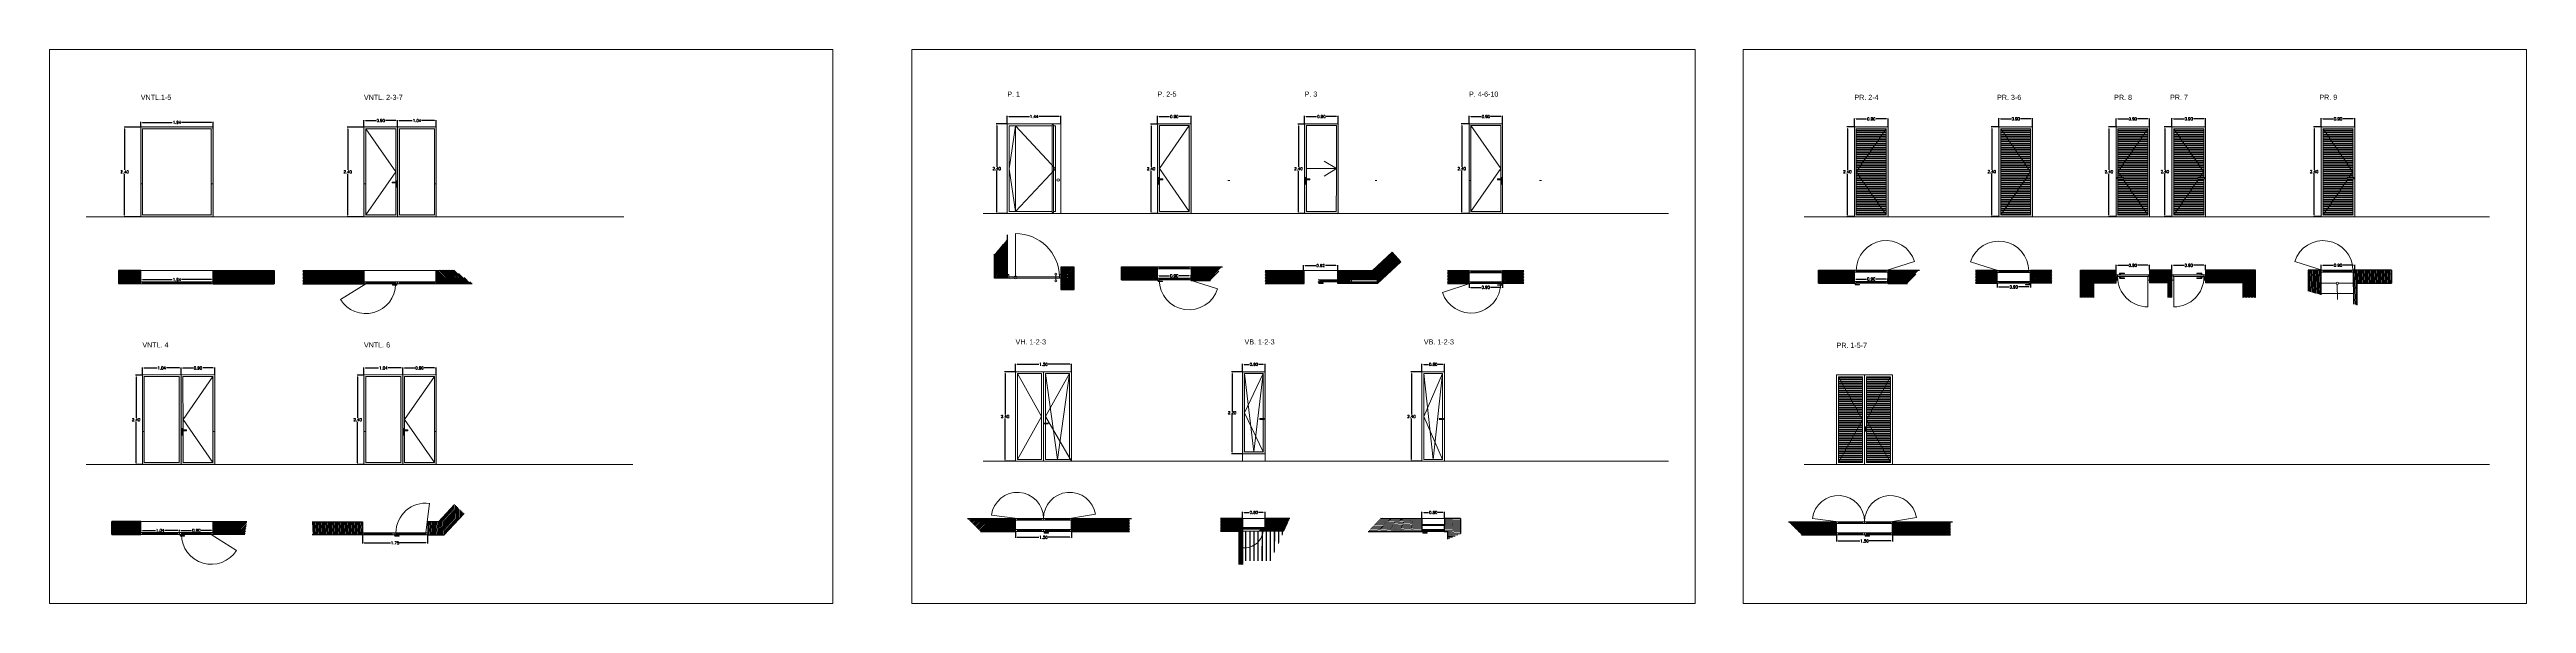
# Paper-space layout 'CARPINTERIA' of a CAD drawing. Header units: millimetres. Extents: x 0 to 1329, y 0 to 297.
# The model-space entities are those that its viewports show. They can reach past a viewport. Long polylines and large blocks are cut down to what shows.
import ezdxf

# ---------------------------------------------------------------- set-up
doc = ezdxf.new("R2010")
doc.units = ezdxf.units.MM
for name, color, linetype, lineweight in [('A_Hatch03', 253, 'Continuous', 13), ('A_Nsc02', 5, 'Continuous', 9), ('A_Sec03', 3, 'Continuous', 20), ('detalle', 6, 'Continuous', 5), ('FUSTERIA', 2, 'Continuous', 15), ('MUR', 5, 'Continuous', 25), ('PROYECTADO', 1, 'Continuous', 18), ('somb. Muro', 251, 'Continuous', 15), ('sombreado', 253, 'Continuous', 13)]:
    doc.layers.add(name, color=color, linetype=linetype, lineweight=lineweight)
doc.layers.add('SS_VEGETACION', color=7, linetype='Continuous', true_color=0x8ba14f)
doc.styles.add('ROMANS', font='romans.shx')
doc.styles.get("Standard").update_dxf_attribs({"font": 'arial.ttf'})
doc.dimstyles.new('martacota1', dxfattribs={"dimscale": 0.3, "dimtxt": 0.15, "dimasz": 0.15, "dimexe": 0.05, "dimexo": 0, "dimgap": 0.05, "dimtad": 0, "dimtih": 1, "dimtoh": 1, "dimzin": 0, "dimdsep": 46, "dimtxsty": 'ROMANS', "dimcen": 0.05, "dimclrt": 7, "dimadec": 0, "dimazin": 0, "dimtfac": 0.1, "dimtix": 1, "dimtmove": 1, "dimatfit": 3, "dimfxl": 1, "dimtolj": 1, "dimtzin": 1, "dimarcsym": 0})
pattern_1 = [(0, (-3.6206, 0), (0, 6.985), [5.08, -1.905]), (90, (-3.6206, 0), (-6.985, 4e-16), [5.08, -1.905])]
pattern_2 = [(0, (2.3656, 0), (0, 6.985), [5.08, -1.905]), (90, (2.3656, 0), (-6.985, 4e-16), [5.08, -1.905])]
pattern_3 = [(0, (-3.4384, -6.6445), (0, 6.985), [5.08, -1.905]), (90, (-3.4384, -6.6445), (-6.985, 4e-16), [5.08, -1.905])]
pattern_4 = [(0, (2.505, -6.6445), (0, 6.985), [5.08, -1.905]), (90, (2.505, -6.6445), (-6.985, 4e-16), [5.08, -1.905])]
pattern_5 = [(0, (27.433, 0), (0, 6.985), [5.08, -1.905]), (90, (27.433, 0), (-6.985, 4e-16), [5.08, -1.905])]
pattern_6 = [(0, (31.3805, 0), (0, 6.985), [5.08, -1.905]), (90, (31.3805, 0), (-6.985, 4e-16), [5.08, -1.905])]
pattern_7 = [(0, (35.7906, 0), (0, 6.985), [5.08, -1.905]), (90, (35.7906, 0), (-6.985, 4e-16), [5.08, -1.905])]
pattern_8 = [(1.847949, (-44.91479, 274.379633), (-0.0009112253, 0.028242804), [])]
pattern_9 = [(315, (71.485806, 300.600351), (0.01998107, 0.01998107), [])]
pattern_10 = [(180, (4.289794, 3e-14), (-3e-18, -0.0581025), []), (180, (4.270426, 0.01937), (-3e-18, -0.0581025), [])]

# ---------------------------------------------------------------- blocks, each defined once
blk = doc.blocks.new('*D201')
at = {"layer": 'Defpoints', "color": 0, "transparency": 16777216}
for p in [(62.065, 171.959), (64.005, 172.062), (64.005, 171.949)]:
    blk.add_point(p, dxfattribs=at)
at = {"layer": 'SS_VEGETACION', "color": 0, "lineweight": -2, "transparency": 16777216}
for p, q in [((62.065, 171.959), (62.065, 172.077)), ((62.11, 172.062), (62.909, 172.062)), ((63.96, 172.062), (63.161, 172.062)), ((64.005, 171.949), (64.005, 172.077))]:
    blk.add_line(p, q, dxfattribs=at)
at = {"layer": 'SS_VEGETACION', "color": 0, "transparency": 16777216}
for points in [[(62.11, 172.069), (62.11, 172.054), (62.065, 172.062)], [(63.96, 172.069), (63.96, 172.054), (64.005, 172.062)]]:
    blk.add_solid(points, dxfattribs=at)
at = {"layer": 'SS_VEGETACION', "color": 7, "transparency": 16777216, "insert": (63.035, 172.062), "char_height": 0.075, "attachment_point": 5, "style": 'ROMANS'}
blk.add_mtext('\\A1;1.94', dxfattribs=at)
blk = doc.blocks.new('*D215')
at = {"layer": 'Defpoints', "color": 0, "transparency": 16777216}
for p in [(63.104, 165.334), (63.104, 165.309), (64.005, 165.309)]:
    blk.add_point(p, dxfattribs=at)
at = {"layer": 'SS_VEGETACION', "color": 0, "lineweight": -2, "transparency": 16777216}
for p, q in [((63.104, 165.309), (63.104, 165.349)), ((63.149, 165.334), (63.425, 165.334)), ((63.96, 165.334), (63.684, 165.334)), ((64.005, 165.309), (64.005, 165.349))]:
    blk.add_line(p, q, dxfattribs=at)
at = {"layer": 'SS_VEGETACION', "color": 0, "transparency": 16777216}
for points in [[(63.149, 165.341), (63.149, 165.326), (63.104, 165.334)], [(63.96, 165.341), (63.96, 165.326), (64.005, 165.334)]]:
    blk.add_solid(points, dxfattribs=at)
at = {"layer": 'SS_VEGETACION', "color": 7, "transparency": 16777216, "insert": (63.555, 165.334), "char_height": 0.075, "attachment_point": 5, "style": 'ROMANS'}
blk.add_mtext('\\A1;0.90', dxfattribs=at)
blk = doc.blocks.new('*D216')
at = {"layer": 'Defpoints', "color": 0, "transparency": 16777216}
for p in [(62.065, 165.334), (62.065, 165.334), (63.104, 165.334)]:
    blk.add_point(p, dxfattribs=at)
at = {"layer": 'SS_VEGETACION', "color": 0, "lineweight": -2, "transparency": 16777216}
for p, q in [((62.065, 165.334), (62.065, 165.349)), ((62.11, 165.334), (62.459, 165.334)), ((63.059, 165.334), (62.71, 165.334)), ((63.104, 165.334), (63.104, 165.349))]:
    blk.add_line(p, q, dxfattribs=at)
at = {"layer": 'SS_VEGETACION', "color": 0, "transparency": 16777216}
for points in [[(62.11, 165.341), (62.11, 165.326), (62.065, 165.334)], [(63.059, 165.341), (63.059, 165.326), (63.104, 165.334)]]:
    blk.add_solid(points, dxfattribs=at)
at = {"layer": 'SS_VEGETACION', "color": 7, "transparency": 16777216, "insert": (62.585, 165.334), "char_height": 0.075, "attachment_point": 5, "style": 'ROMANS'}
blk.add_mtext('\\A1;1.04', dxfattribs=at)
blk = doc.blocks.new('*D228')
at = {"layer": 'Defpoints', "color": 0, "transparency": 16777216}
for p in [(93.118, 171.963), (94.018, 172.075), (94.018, 171.963)]:
    blk.add_point(p, dxfattribs=at)
at = {"layer": 'SS_VEGETACION', "color": 0, "lineweight": -2, "transparency": 16777216}
for p, q in [((93.118, 171.963), (93.118, 172.09)), ((94.018, 171.963), (94.018, 172.09)), ((93.163, 172.075), (93.439, 172.075)), ((93.973, 172.075), (93.698, 172.075))]:
    blk.add_line(p, q, dxfattribs=at)
at = {"layer": 'SS_VEGETACION', "color": 0, "transparency": 16777216}
for points in [[(93.163, 172.083), (93.163, 172.068), (93.118, 172.075)], [(93.973, 172.083), (93.973, 172.068), (94.018, 172.075)]]:
    blk.add_solid(points, dxfattribs=at)
at = {"layer": 'SS_VEGETACION', "color": 7, "transparency": 16777216, "insert": (93.568, 172.075), "char_height": 0.075, "attachment_point": 5, "style": 'ROMANS'}
blk.add_mtext('\\A1;0.90', dxfattribs=at)
blk = doc.blocks.new('*D231')
at = {"layer": 'Defpoints', "color": 0, "transparency": 16777216}
for p in [(97.036, 172.349), (97.036, 172.215), (97.952, 172.215)]:
    blk.add_point(p, dxfattribs=at)
at = {"layer": 'SS_VEGETACION', "color": 0, "lineweight": -2, "transparency": 16777216}
for p, q in [((97.036, 172.215), (97.036, 172.364)), ((97.081, 172.349), (97.364, 172.349)), ((97.907, 172.349), (97.623, 172.349)), ((97.952, 172.215), (97.952, 172.364))]:
    blk.add_line(p, q, dxfattribs=at)
at = {"layer": 'SS_VEGETACION', "color": 0, "transparency": 16777216}
for points in [[(97.081, 172.356), (97.081, 172.341), (97.036, 172.349)], [(97.907, 172.356), (97.907, 172.341), (97.952, 172.349)]]:
    blk.add_solid(points, dxfattribs=at)
at = {"layer": 'SS_VEGETACION', "color": 7, "transparency": 16777216, "insert": (97.494, 172.349), "char_height": 0.075, "attachment_point": 5, "style": 'ROMANS'}
blk.add_mtext('\\A1;0.92', dxfattribs=at)
blk = doc.blocks.new('*D232')
at = {"layer": 'Defpoints', "color": 0, "transparency": 16777216}
for p in [(101.476, 171.865), (101.476, 171.765), (102.372, 171.865)]:
    blk.add_point(p, dxfattribs=at)
at = {"layer": 'SS_VEGETACION', "color": 0, "lineweight": -2, "transparency": 16777216}
for p, q in [((101.476, 171.865), (101.476, 171.75)), ((101.521, 171.765), (101.795, 171.765)), ((102.327, 171.765), (102.053, 171.765)), ((102.372, 171.865), (102.372, 171.75))]:
    blk.add_line(p, q, dxfattribs=at)
at = {"layer": 'SS_VEGETACION', "color": 0, "transparency": 16777216}
for points in [[(101.521, 171.772), (101.521, 171.757), (101.476, 171.765)], [(102.327, 171.772), (102.327, 171.757), (102.372, 171.765)]]:
    blk.add_solid(points, dxfattribs=at)
at = {"layer": 'SS_VEGETACION', "color": 7, "transparency": 16777216, "insert": (101.924, 171.765), "char_height": 0.075, "attachment_point": 5, "style": 'ROMANS'}
blk.add_mtext('\\A1;0.90', dxfattribs=at)
blk = doc.blocks.new('*D236')
at = {"layer": 'Defpoints', "color": 0, "transparency": 16777216}
for p in [(116.166, 171.963), (117.066, 172.075), (117.066, 171.963)]:
    blk.add_point(p, dxfattribs=at)
at = {"layer": 'SS_VEGETACION', "color": 0, "lineweight": -2, "transparency": 16777216}
for p, q in [((116.166, 171.963), (116.166, 172.09)), ((117.066, 171.963), (117.066, 172.09)), ((116.211, 172.075), (116.487, 172.075)), ((117.021, 172.075), (116.745, 172.075))]:
    blk.add_line(p, q, dxfattribs=at)
at = {"layer": 'SS_VEGETACION', "color": 0, "transparency": 16777216}
for points in [[(116.211, 172.083), (116.211, 172.068), (116.166, 172.075)], [(117.021, 172.083), (117.021, 172.068), (117.066, 172.075)]]:
    blk.add_solid(points, dxfattribs=at)
at = {"layer": 'SS_VEGETACION', "color": 7, "transparency": 16777216, "insert": (116.616, 172.075), "char_height": 0.075, "attachment_point": 5, "style": 'ROMANS'}
blk.add_mtext('\\A1;0.90', dxfattribs=at)
blk = doc.blocks.new('*D238')
at = {"layer": 'Defpoints', "color": 0, "transparency": 16777216}
for p in [(119.992, 171.963), (119.992, 171.863), (120.887, 171.963)]:
    blk.add_point(p, dxfattribs=at)
at = {"layer": 'SS_VEGETACION', "color": 0, "lineweight": -2, "transparency": 16777216}
for p, q in [((119.992, 171.963), (119.992, 171.848)), ((120.037, 171.863), (120.31, 171.863)), ((120.842, 171.863), (120.569, 171.863)), ((120.887, 171.963), (120.887, 171.848))]:
    blk.add_line(p, q, dxfattribs=at)
at = {"layer": 'SS_VEGETACION', "color": 0, "transparency": 16777216}
for points in [[(120.037, 171.87), (120.037, 171.855), (119.992, 171.863)], [(120.842, 171.87), (120.842, 171.855), (120.887, 171.863)]]:
    blk.add_solid(points, dxfattribs=at)
at = {"layer": 'SS_VEGETACION', "color": 7, "transparency": 16777216, "insert": (120.44, 171.863), "char_height": 0.075, "attachment_point": 5, "style": 'ROMANS'}
blk.add_mtext('\\A1;0.90', dxfattribs=at)
blk = doc.blocks.new('*D244')
at = {"layer": 'Defpoints', "color": 0, "transparency": 16777216}
for p in [(123.183, 172.444), (123.183, 172.313), (124.083, 172.313)]:
    blk.add_point(p, dxfattribs=at)
at = {"layer": 'SS_VEGETACION', "color": 0, "lineweight": -2, "transparency": 16777216}
for p, q in [((123.183, 172.313), (123.183, 172.459)), ((123.228, 172.444), (123.504, 172.444)), ((124.038, 172.444), (123.763, 172.444)), ((124.083, 172.313), (124.083, 172.459))]:
    blk.add_line(p, q, dxfattribs=at)
at = {"layer": 'SS_VEGETACION', "color": 0, "transparency": 16777216}
for points in [[(123.228, 172.452), (123.228, 172.437), (123.183, 172.444)], [(124.038, 172.452), (124.038, 172.437), (124.083, 172.444)]]:
    blk.add_solid(points, dxfattribs=at)
at = {"layer": 'SS_VEGETACION', "color": 7, "transparency": 16777216, "insert": (123.633, 172.444), "char_height": 0.075, "attachment_point": 5, "style": 'ROMANS'}
blk.add_mtext('\\A1;0.90', dxfattribs=at)
blk = doc.blocks.new('*D245')
at = {"layer": 'Defpoints', "color": 0, "transparency": 16777216}
for p in [(124.683, 172.313), (125.583, 172.444), (125.583, 172.313)]:
    blk.add_point(p, dxfattribs=at)
at = {"layer": 'SS_VEGETACION', "color": 0, "lineweight": -2, "transparency": 16777216}
for p, q in [((124.683, 172.313), (124.683, 172.459)), ((124.728, 172.444), (125.004, 172.444)), ((125.538, 172.444), (125.263, 172.444)), ((125.583, 172.313), (125.583, 172.459))]:
    blk.add_line(p, q, dxfattribs=at)
at = {"layer": 'SS_VEGETACION', "color": 0, "transparency": 16777216}
for points in [[(124.728, 172.452), (124.728, 172.437), (124.683, 172.444)], [(125.538, 172.452), (125.538, 172.437), (125.583, 172.444)]]:
    blk.add_solid(points, dxfattribs=at)
at = {"layer": 'SS_VEGETACION', "color": 7, "transparency": 16777216, "insert": (125.133, 172.444), "char_height": 0.075, "attachment_point": 5, "style": 'ROMANS'}
blk.add_mtext('\\A1;0.90', dxfattribs=at)
blk = doc.blocks.new('*D248')
at = {"layer": 'Defpoints', "color": 0, "transparency": 16777216}
for p in [(61.631, 176.148), (62.065, 176.148), (62.065, 173.747)]:
    blk.add_point(p, dxfattribs=at)
at = {"layer": 'SS_VEGETACION', "color": 0, "lineweight": -2, "transparency": 16777216}
for p, q in [((62.065, 176.148), (61.616, 176.148)), ((61.631, 176.103), (61.631, 175)), ((61.631, 173.792), (61.631, 174.895)), ((62.065, 173.747), (61.616, 173.747))]:
    blk.add_line(p, q, dxfattribs=at)
at = {"layer": 'SS_VEGETACION', "color": 0, "transparency": 16777216}
for points in [[(61.624, 176.103), (61.639, 176.103), (61.631, 176.148)], [(61.624, 173.792), (61.639, 173.792), (61.631, 173.747)]]:
    blk.add_solid(points, dxfattribs=at)
at = {"layer": 'SS_VEGETACION', "color": 7, "transparency": 16777216, "insert": (61.631, 174.948), "char_height": 0.075, "attachment_point": 5, "style": 'ROMANS'}
blk.add_mtext('\\A1;2.40', dxfattribs=at)
blk = doc.blocks.new('*D249')
at = {"layer": 'Defpoints', "color": 0, "transparency": 16777216}
for p in [(62.065, 176.153), (64.005, 176.277), (64.005, 176.108)]:
    blk.add_point(p, dxfattribs=at)
at = {"layer": 'SS_VEGETACION', "color": 0, "lineweight": -2, "transparency": 16777216}
for p, q in [((62.065, 176.153), (62.065, 176.292)), ((62.11, 176.277), (62.909, 176.277)), ((63.96, 176.277), (63.161, 176.277)), ((64.005, 176.108), (64.005, 176.292))]:
    blk.add_line(p, q, dxfattribs=at)
at = {"layer": 'SS_VEGETACION', "color": 0, "transparency": 16777216}
for points in [[(62.11, 176.285), (62.11, 176.27), (62.065, 176.277)], [(63.96, 176.285), (63.96, 176.27), (64.005, 176.277)]]:
    blk.add_solid(points, dxfattribs=at)
at = {"layer": 'SS_VEGETACION', "color": 7, "transparency": 16777216, "insert": (63.035, 176.277), "char_height": 0.075, "attachment_point": 5, "style": 'ROMANS'}
blk.add_mtext('\\A1;1.94', dxfattribs=at)
blk = doc.blocks.new('*D251')
at = {"layer": 'Defpoints', "color": 0, "transparency": 16777216}
for p in [(68.051, 176.153), (68.952, 176.325), (68.952, 176.153)]:
    blk.add_point(p, dxfattribs=at)
at = {"layer": 'SS_VEGETACION', "color": 0, "lineweight": -2, "transparency": 16777216}
for p, q in [((68.051, 176.153), (68.051, 176.34)), ((68.096, 176.325), (68.372, 176.325)), ((68.907, 176.325), (68.631, 176.325)), ((68.952, 176.153), (68.952, 176.34))]:
    blk.add_line(p, q, dxfattribs=at)
at = {"layer": 'SS_VEGETACION', "color": 0, "transparency": 16777216}
for points in [[(68.096, 176.332), (68.096, 176.317), (68.051, 176.325)], [(68.907, 176.332), (68.907, 176.317), (68.952, 176.325)]]:
    blk.add_solid(points, dxfattribs=at)
at = {"layer": 'SS_VEGETACION', "color": 7, "transparency": 16777216, "insert": (68.502, 176.325), "char_height": 0.075, "attachment_point": 5, "style": 'ROMANS'}
blk.add_mtext('\\A1;0.90', dxfattribs=at)
blk = doc.blocks.new('*D252')
at = {"layer": 'Defpoints', "color": 0, "transparency": 16777216}
for p in [(67.617, 176.148), (68.051, 176.148), (68.051, 173.747)]:
    blk.add_point(p, dxfattribs=at)
at = {"layer": 'SS_VEGETACION', "color": 0, "lineweight": -2, "transparency": 16777216}
for p, q in [((68.051, 176.148), (67.602, 176.148)), ((67.617, 176.103), (67.617, 175)), ((67.617, 173.792), (67.617, 174.895)), ((68.051, 173.747), (67.602, 173.747))]:
    blk.add_line(p, q, dxfattribs=at)
at = {"layer": 'SS_VEGETACION', "color": 0, "transparency": 16777216}
for points in [[(67.61, 176.103), (67.625, 176.103), (67.617, 176.148)], [(67.61, 173.792), (67.625, 173.792), (67.617, 173.747)]]:
    blk.add_solid(points, dxfattribs=at)
at = {"layer": 'SS_VEGETACION', "color": 7, "transparency": 16777216, "insert": (67.617, 174.948), "char_height": 0.075, "attachment_point": 5, "style": 'ROMANS'}
blk.add_mtext('\\A1;2.40', dxfattribs=at)
blk = doc.blocks.new('*D253')
at = {"layer": 'Defpoints', "color": 0, "transparency": 16777216}
for p in [(68.952, 176.16), (69.991, 176.325), (69.991, 176.16)]:
    blk.add_point(p, dxfattribs=at)
at = {"layer": 'SS_VEGETACION', "color": 0, "lineweight": -2, "transparency": 16777216}
for p, q in [((68.952, 176.16), (68.952, 176.34)), ((68.997, 176.325), (69.346, 176.325)), ((69.946, 176.325), (69.597, 176.325)), ((69.991, 176.16), (69.991, 176.34))]:
    blk.add_line(p, q, dxfattribs=at)
at = {"layer": 'SS_VEGETACION', "color": 0, "transparency": 16777216}
for points in [[(68.997, 176.332), (68.997, 176.317), (68.952, 176.325)], [(69.946, 176.332), (69.946, 176.317), (69.991, 176.325)]]:
    blk.add_solid(points, dxfattribs=at)
at = {"layer": 'SS_VEGETACION', "color": 7, "transparency": 16777216, "insert": (69.472, 176.325), "char_height": 0.075, "attachment_point": 5, "style": 'ROMANS'}
blk.add_mtext('\\A1;1.04', dxfattribs=at)
blk = doc.blocks.new('*D254')
at = {"layer": 'Defpoints', "color": 0, "transparency": 16777216}
for p in [(61.939, 169.499), (62.108, 169.499), (62.108, 167.103)]:
    blk.add_point(p, dxfattribs=at)
at = {"layer": 'SS_VEGETACION', "color": 0, "lineweight": -2, "transparency": 16777216}
for p, q in [((62.108, 169.499), (61.924, 169.499)), ((61.939, 169.454), (61.939, 168.353)), ((61.939, 167.148), (61.939, 168.248)), ((62.108, 167.103), (61.924, 167.103))]:
    blk.add_line(p, q, dxfattribs=at)
at = {"layer": 'SS_VEGETACION', "color": 0, "transparency": 16777216}
for points in [[(61.931, 169.454), (61.946, 169.454), (61.939, 169.499)], [(61.931, 167.148), (61.946, 167.148), (61.939, 167.103)]]:
    blk.add_solid(points, dxfattribs=at)
at = {"layer": 'SS_VEGETACION', "color": 7, "transparency": 16777216, "insert": (61.939, 168.301), "char_height": 0.075, "attachment_point": 5, "style": 'ROMANS'}
blk.add_mtext('\\A1;2.40', dxfattribs=at)
blk = doc.blocks.new('*D257')
at = {"layer": 'Defpoints', "color": 0, "transparency": 16777216}
for p in [(62.108, 169.514), (63.147, 169.69), (63.147, 169.514)]:
    blk.add_point(p, dxfattribs=at)
at = {"layer": 'SS_VEGETACION', "color": 0, "lineweight": -2, "transparency": 16777216}
for p, q in [((62.108, 169.514), (62.108, 169.705)), ((62.153, 169.69), (62.502, 169.69)), ((63.102, 169.69), (62.753, 169.69)), ((63.147, 169.514), (63.147, 169.705))]:
    blk.add_line(p, q, dxfattribs=at)
at = {"layer": 'SS_VEGETACION', "color": 0, "transparency": 16777216}
for points in [[(62.153, 169.697), (62.153, 169.682), (62.108, 169.69)], [(63.102, 169.697), (63.102, 169.682), (63.147, 169.69)]]:
    blk.add_solid(points, dxfattribs=at)
at = {"layer": 'SS_VEGETACION', "color": 7, "transparency": 16777216, "insert": (62.628, 169.69), "char_height": 0.075, "attachment_point": 5, "style": 'ROMANS'}
blk.add_mtext('\\A1;1.04', dxfattribs=at)
blk = doc.blocks.new('*D258')
at = {"layer": 'Defpoints', "color": 0, "transparency": 16777216}
for p in [(63.147, 169.514), (64.048, 169.69), (64.048, 169.508)]:
    blk.add_point(p, dxfattribs=at)
at = {"layer": 'SS_VEGETACION', "color": 0, "lineweight": -2, "transparency": 16777216}
for p, q in [((63.147, 169.514), (63.147, 169.705)), ((63.192, 169.69), (63.468, 169.69)), ((64.003, 169.69), (63.727, 169.69)), ((64.048, 169.508), (64.048, 169.705))]:
    blk.add_line(p, q, dxfattribs=at)
at = {"layer": 'SS_VEGETACION', "color": 0, "transparency": 16777216}
for points in [[(63.192, 169.697), (63.192, 169.682), (63.147, 169.69)], [(64.003, 169.697), (64.003, 169.682), (64.048, 169.69)]]:
    blk.add_solid(points, dxfattribs=at)
at = {"layer": 'SS_VEGETACION', "color": 7, "transparency": 16777216, "insert": (63.598, 169.69), "char_height": 0.075, "attachment_point": 5, "style": 'ROMANS'}
blk.add_mtext('\\A1;0.90', dxfattribs=at)
blk = doc.blocks.new('*D260')
at = {"layer": 'Defpoints', "color": 0, "transparency": 16777216}
for p in [(68.051, 169.514), (69.091, 169.69), (69.091, 169.511)]:
    blk.add_point(p, dxfattribs=at)
at = {"layer": 'SS_VEGETACION', "color": 0, "lineweight": -2, "transparency": 16777216}
for p, q in [((68.051, 169.514), (68.051, 169.705)), ((68.096, 169.69), (68.445, 169.69)), ((69.046, 169.69), (68.697, 169.69)), ((69.091, 169.511), (69.091, 169.705))]:
    blk.add_line(p, q, dxfattribs=at)
at = {"layer": 'SS_VEGETACION', "color": 0, "transparency": 16777216}
for points in [[(68.096, 169.697), (68.096, 169.682), (68.051, 169.69)], [(69.046, 169.697), (69.046, 169.682), (69.091, 169.69)]]:
    blk.add_solid(points, dxfattribs=at)
at = {"layer": 'SS_VEGETACION', "color": 7, "transparency": 16777216, "insert": (68.571, 169.69), "char_height": 0.075, "attachment_point": 5, "style": 'ROMANS'}
blk.add_mtext('\\A1;1.04', dxfattribs=at)
blk = doc.blocks.new('*D261')
at = {"layer": 'Defpoints', "color": 0, "transparency": 16777216}
for p in [(69.091, 169.511), (69.991, 169.69), (69.991, 169.508)]:
    blk.add_point(p, dxfattribs=at)
at = {"layer": 'SS_VEGETACION', "color": 0, "lineweight": -2, "transparency": 16777216}
for p, q in [((69.091, 169.511), (69.091, 169.705)), ((69.136, 169.69), (69.412, 169.69)), ((69.946, 169.69), (69.67, 169.69)), ((69.991, 169.508), (69.991, 169.705))]:
    blk.add_line(p, q, dxfattribs=at)
at = {"layer": 'SS_VEGETACION', "color": 0, "transparency": 16777216}
for points in [[(69.136, 169.697), (69.136, 169.682), (69.091, 169.69)], [(69.946, 169.697), (69.946, 169.682), (69.991, 169.69)]]:
    blk.add_solid(points, dxfattribs=at)
at = {"layer": 'SS_VEGETACION', "color": 7, "transparency": 16777216, "insert": (69.541, 169.69), "char_height": 0.075, "attachment_point": 5, "style": 'ROMANS'}
blk.add_mtext('\\A1;0.90', dxfattribs=at)
blk = doc.blocks.new('*D262')
at = {"layer": 'Defpoints', "color": 0, "transparency": 16777216}
for p in [(67.882, 169.499), (68.051, 169.499), (68.051, 167.103)]:
    blk.add_point(p, dxfattribs=at)
at = {"layer": 'SS_VEGETACION', "color": 0, "lineweight": -2, "transparency": 16777216}
for p, q in [((68.051, 169.499), (67.867, 169.499)), ((67.882, 169.454), (67.882, 168.353)), ((67.882, 167.148), (67.882, 168.248)), ((68.051, 167.103), (67.867, 167.103))]:
    blk.add_line(p, q, dxfattribs=at)
at = {"layer": 'SS_VEGETACION', "color": 0, "transparency": 16777216}
for points in [[(67.875, 169.454), (67.89, 169.454), (67.882, 169.499)], [(67.875, 167.148), (67.89, 167.148), (67.882, 167.103)]]:
    blk.add_solid(points, dxfattribs=at)
at = {"layer": 'SS_VEGETACION', "color": 7, "transparency": 16777216, "insert": (67.882, 168.301), "char_height": 0.075, "attachment_point": 5, "style": 'ROMANS'}
blk.add_mtext('\\A1;2.40', dxfattribs=at)
blk = doc.blocks.new('*D264')
at = {"layer": 'Defpoints', "color": 0, "transparency": 16777216}
for p in [(89.09, 176.147), (88.808, 173.747), (89.09, 173.747)]:
    blk.add_point(p, dxfattribs=at)
at = {"layer": 'SS_VEGETACION', "color": 0, "lineweight": -2, "transparency": 16777216}
for p, q in [((89.09, 176.147), (88.793, 176.147)), ((88.808, 176.102), (88.808, 175)), ((88.808, 173.792), (88.808, 174.895)), ((89.09, 173.747), (88.793, 173.747))]:
    blk.add_line(p, q, dxfattribs=at)
at = {"layer": 'SS_VEGETACION', "color": 0, "transparency": 16777216}
for points in [[(88.8, 176.102), (88.815, 176.102), (88.808, 176.147)], [(88.8, 173.792), (88.815, 173.792), (88.808, 173.747)]]:
    blk.add_solid(points, dxfattribs=at)
at = {"layer": 'SS_VEGETACION', "color": 7, "transparency": 16777216, "insert": (88.808, 174.947), "char_height": 0.075, "attachment_point": 5, "style": 'ROMANS'}
blk.add_mtext('\\A1;2.40', dxfattribs=at)
blk = doc.blocks.new('*D265')
at = {"layer": 'Defpoints', "color": 0, "transparency": 16777216}
for p in [(89.09, 176.147), (90.53, 176.346), (90.53, 176.147)]:
    blk.add_point(p, dxfattribs=at)
at = {"layer": 'SS_VEGETACION', "color": 0, "lineweight": -2, "transparency": 16777216}
for p, q in [((89.09, 176.147), (89.09, 176.361)), ((89.135, 176.346), (89.684, 176.346)), ((90.485, 176.346), (89.936, 176.346)), ((90.53, 176.147), (90.53, 176.361))]:
    blk.add_line(p, q, dxfattribs=at)
at = {"layer": 'SS_VEGETACION', "color": 0, "transparency": 16777216}
for points in [[(89.135, 176.354), (89.135, 176.339), (89.09, 176.346)], [(90.485, 176.354), (90.485, 176.339), (90.53, 176.346)]]:
    blk.add_solid(points, dxfattribs=at)
at = {"layer": 'SS_VEGETACION', "color": 7, "transparency": 16777216, "insert": (89.81, 176.346), "char_height": 0.075, "attachment_point": 5, "style": 'ROMANS'}
blk.add_mtext('\\A1;1.44', dxfattribs=at)
blk = doc.blocks.new('*D266')
at = {"layer": 'Defpoints', "color": 0, "transparency": 16777216}
for p in [(92.948, 176.143), (93.119, 176.143), (93.119, 173.747)]:
    blk.add_point(p, dxfattribs=at)
at = {"layer": 'SS_VEGETACION', "color": 0, "lineweight": -2, "transparency": 16777216}
for p, q in [((93.119, 176.143), (92.933, 176.143)), ((92.948, 176.098), (92.948, 174.998)), ((92.948, 173.792), (92.948, 174.893)), ((93.119, 173.747), (92.933, 173.747))]:
    blk.add_line(p, q, dxfattribs=at)
at = {"layer": 'SS_VEGETACION', "color": 0, "transparency": 16777216}
for points in [[(92.94, 176.098), (92.955, 176.098), (92.948, 176.143)], [(92.94, 173.792), (92.955, 173.792), (92.948, 173.747)]]:
    blk.add_solid(points, dxfattribs=at)
at = {"layer": 'SS_VEGETACION', "color": 7, "transparency": 16777216, "insert": (92.948, 174.945), "char_height": 0.075, "attachment_point": 5, "style": 'ROMANS'}
blk.add_mtext('\\A1;2.40', dxfattribs=at)
blk = doc.blocks.new('*D267')
at = {"layer": 'Defpoints', "color": 0, "transparency": 16777216}
for p in [(93.119, 176.153), (94.019, 176.346), (94.019, 176.153)]:
    blk.add_point(p, dxfattribs=at)
at = {"layer": 'SS_VEGETACION', "color": 0, "lineweight": -2, "transparency": 16777216}
for p, q in [((93.119, 176.153), (93.119, 176.361)), ((93.164, 176.346), (93.44, 176.346)), ((93.974, 176.346), (93.698, 176.346)), ((94.019, 176.153), (94.019, 176.361))]:
    blk.add_line(p, q, dxfattribs=at)
at = {"layer": 'SS_VEGETACION', "color": 0, "transparency": 16777216}
for points in [[(93.164, 176.354), (93.164, 176.339), (93.119, 176.346)], [(93.974, 176.354), (93.974, 176.339), (94.019, 176.346)]]:
    blk.add_solid(points, dxfattribs=at)
at = {"layer": 'SS_VEGETACION', "color": 7, "transparency": 16777216, "insert": (93.569, 176.346), "char_height": 0.075, "attachment_point": 5, "style": 'ROMANS'}
blk.add_mtext('\\A1;0.90', dxfattribs=at)
blk = doc.blocks.new('*D268')
at = {"layer": 'Defpoints', "color": 0, "transparency": 16777216}
for p in [(97.066, 176.143), (96.901, 173.747), (97.066, 173.747)]:
    blk.add_point(p, dxfattribs=at)
at = {"layer": 'SS_VEGETACION', "color": 0, "lineweight": -2, "transparency": 16777216}
for p, q in [((97.066, 176.143), (96.886, 176.143)), ((96.901, 176.098), (96.901, 174.998)), ((96.901, 173.792), (96.901, 174.893)), ((97.066, 173.747), (96.886, 173.747))]:
    blk.add_line(p, q, dxfattribs=at)
at = {"layer": 'SS_VEGETACION', "color": 0, "transparency": 16777216}
for points in [[(96.894, 176.098), (96.909, 176.098), (96.901, 176.143)], [(96.894, 173.792), (96.909, 173.792), (96.901, 173.747)]]:
    blk.add_solid(points, dxfattribs=at)
at = {"layer": 'SS_VEGETACION', "color": 7, "transparency": 16777216, "insert": (96.901, 174.945), "char_height": 0.075, "attachment_point": 5, "style": 'ROMANS'}
blk.add_mtext('\\A1;2.40', dxfattribs=at)
blk = doc.blocks.new('*D269')
at = {"layer": 'Defpoints', "color": 0, "transparency": 16777216}
for p in [(97.066, 176.153), (97.967, 176.346), (97.967, 176.153)]:
    blk.add_point(p, dxfattribs=at)
at = {"layer": 'SS_VEGETACION', "color": 0, "lineweight": -2, "transparency": 16777216}
for p, q in [((97.066, 176.153), (97.066, 176.361)), ((97.111, 176.346), (97.387, 176.346)), ((97.922, 176.346), (97.646, 176.346)), ((97.967, 176.153), (97.967, 176.361))]:
    blk.add_line(p, q, dxfattribs=at)
at = {"layer": 'SS_VEGETACION', "color": 0, "transparency": 16777216}
for points in [[(97.111, 176.354), (97.111, 176.339), (97.066, 176.346)], [(97.922, 176.354), (97.922, 176.339), (97.967, 176.346)]]:
    blk.add_solid(points, dxfattribs=at)
at = {"layer": 'SS_VEGETACION', "color": 7, "transparency": 16777216, "insert": (97.516, 176.346), "char_height": 0.075, "attachment_point": 5, "style": 'ROMANS'}
blk.add_mtext('\\A1;0.90', dxfattribs=at)
blk = doc.blocks.new('*D270')
at = {"layer": 'Defpoints', "color": 0, "transparency": 16777216}
for p in [(101.28, 176.147), (101.476, 176.147), (101.476, 173.747)]:
    blk.add_point(p, dxfattribs=at)
at = {"layer": 'SS_VEGETACION', "color": 0, "lineweight": -2, "transparency": 16777216}
for p, q in [((101.476, 176.147), (101.265, 176.147)), ((101.28, 176.102), (101.28, 175)), ((101.28, 173.792), (101.28, 174.895)), ((101.476, 173.747), (101.265, 173.747))]:
    blk.add_line(p, q, dxfattribs=at)
at = {"layer": 'SS_VEGETACION', "color": 0, "transparency": 16777216}
for points in [[(101.273, 176.102), (101.288, 176.102), (101.28, 176.147)], [(101.273, 173.792), (101.288, 173.792), (101.28, 173.747)]]:
    blk.add_solid(points, dxfattribs=at)
at = {"layer": 'SS_VEGETACION', "color": 7, "transparency": 16777216, "insert": (101.28, 174.947), "char_height": 0.075, "attachment_point": 5, "style": 'ROMANS'}
blk.add_mtext('\\A1;2.40', dxfattribs=at)
blk = doc.blocks.new('*D271')
at = {"layer": 'Defpoints', "color": 0, "transparency": 16777216}
for p in [(101.476, 176.153), (102.377, 176.346), (102.377, 176.153)]:
    blk.add_point(p, dxfattribs=at)
at = {"layer": 'SS_VEGETACION', "color": 0, "lineweight": -2, "transparency": 16777216}
for p, q in [((101.476, 176.153), (101.476, 176.361)), ((101.521, 176.346), (101.797, 176.346)), ((102.332, 176.346), (102.056, 176.346)), ((102.377, 176.153), (102.377, 176.361))]:
    blk.add_line(p, q, dxfattribs=at)
at = {"layer": 'SS_VEGETACION', "color": 0, "transparency": 16777216}
for points in [[(101.521, 176.354), (101.521, 176.339), (101.476, 176.346)], [(102.332, 176.354), (102.332, 176.339), (102.377, 176.346)]]:
    blk.add_solid(points, dxfattribs=at)
at = {"layer": 'SS_VEGETACION', "color": 7, "transparency": 16777216, "insert": (101.927, 176.346), "char_height": 0.075, "attachment_point": 5, "style": 'ROMANS'}
blk.add_mtext('\\A1;0.90', dxfattribs=at)
blk = doc.blocks.new('*D272')
at = {"layer": 'Defpoints', "color": 0, "transparency": 16777216}
for p in [(89.311, 169.503), (89.029, 167.103), (89.311, 167.103)]:
    blk.add_point(p, dxfattribs=at)
at = {"layer": 'SS_VEGETACION', "color": 0, "lineweight": -2, "transparency": 16777216}
for p, q in [((89.311, 169.503), (89.014, 169.503)), ((89.029, 169.458), (89.029, 168.355)), ((89.029, 167.148), (89.029, 168.25)), ((89.311, 167.103), (89.014, 167.103))]:
    blk.add_line(p, q, dxfattribs=at)
at = {"layer": 'SS_VEGETACION', "color": 0, "transparency": 16777216}
for points in [[(89.022, 169.458), (89.037, 169.458), (89.029, 169.503)], [(89.022, 167.148), (89.037, 167.148), (89.029, 167.103)]]:
    blk.add_solid(points, dxfattribs=at)
at = {"layer": 'SS_VEGETACION', "color": 7, "transparency": 16777216, "insert": (89.029, 168.303), "char_height": 0.075, "attachment_point": 5, "style": 'ROMANS'}
blk.add_mtext('\\A1;2.40', dxfattribs=at)
blk = doc.blocks.new('*D273')
at = {"layer": 'Defpoints', "color": 0, "transparency": 16777216}
for p in [(89.311, 169.503), (90.811, 169.702), (90.811, 169.503)]:
    blk.add_point(p, dxfattribs=at)
at = {"layer": 'SS_VEGETACION', "color": 0, "lineweight": -2, "transparency": 16777216}
for p, q in [((89.311, 169.503), (89.311, 169.717)), ((89.356, 169.702), (89.938, 169.702)), ((90.766, 169.702), (90.185, 169.702)), ((90.811, 169.503), (90.811, 169.717))]:
    blk.add_line(p, q, dxfattribs=at)
at = {"layer": 'SS_VEGETACION', "color": 0, "transparency": 16777216}
for points in [[(89.356, 169.709), (89.356, 169.694), (89.311, 169.702)], [(90.766, 169.709), (90.766, 169.694), (90.811, 169.702)]]:
    blk.add_solid(points, dxfattribs=at)
at = {"layer": 'SS_VEGETACION', "color": 7, "transparency": 16777216, "insert": (90.061, 169.702), "char_height": 0.075, "attachment_point": 5, "style": 'ROMANS'}
blk.add_mtext('\\A1;1.50', dxfattribs=at)
blk = doc.blocks.new('*D274')
at = {"layer": 'Defpoints', "color": 0, "transparency": 16777216}
for p in [(95.403, 169.503), (95.121, 167.303), (95.403, 167.303)]:
    blk.add_point(p, dxfattribs=at)
at = {"layer": 'SS_VEGETACION', "color": 0, "lineweight": -2, "transparency": 16777216}
for p, q in [((95.403, 169.503), (95.106, 169.503)), ((95.121, 169.458), (95.121, 168.455)), ((95.121, 167.348), (95.121, 168.35)), ((95.403, 167.303), (95.106, 167.303))]:
    blk.add_line(p, q, dxfattribs=at)
at = {"layer": 'SS_VEGETACION', "color": 0, "transparency": 16777216}
for points in [[(95.113, 169.458), (95.128, 169.458), (95.121, 169.503)], [(95.113, 167.348), (95.128, 167.348), (95.121, 167.303)]]:
    blk.add_solid(points, dxfattribs=at)
at = {"layer": 'SS_VEGETACION', "color": 7, "transparency": 16777216, "insert": (95.121, 168.403), "char_height": 0.075, "attachment_point": 5, "style": 'ROMANS'}
blk.add_mtext('\\A1;2.20', dxfattribs=at)
blk = doc.blocks.new('*D275')
at = {"layer": 'Defpoints', "color": 0, "transparency": 16777216}
for p in [(95.403, 169.503), (96.003, 169.7), (96.003, 169.503)]:
    blk.add_point(p, dxfattribs=at)
at = {"layer": 'SS_VEGETACION', "color": 0, "lineweight": -2, "transparency": 16777216}
for p, q in [((95.403, 169.503), (95.403, 169.715)), ((95.448, 169.7), (95.573, 169.7)), ((95.958, 169.7), (95.832, 169.7)), ((96.003, 169.503), (96.003, 169.715))]:
    blk.add_line(p, q, dxfattribs=at)
at = {"layer": 'SS_VEGETACION', "color": 0, "transparency": 16777216}
for points in [[(95.448, 169.707), (95.448, 169.692), (95.403, 169.7)], [(95.958, 169.707), (95.958, 169.692), (96.003, 169.7)]]:
    blk.add_solid(points, dxfattribs=at)
at = {"layer": 'SS_VEGETACION', "color": 7, "transparency": 16777216, "insert": (95.703, 169.7), "char_height": 0.075, "attachment_point": 5, "style": 'ROMANS'}
blk.add_mtext('\\A1;0.60', dxfattribs=at)
blk = doc.blocks.new('*D276')
at = {"layer": 'Defpoints', "color": 0, "transparency": 16777216}
for p in [(100.214, 169.503), (99.931, 167.103), (100.214, 167.103)]:
    blk.add_point(p, dxfattribs=at)
at = {"layer": 'SS_VEGETACION', "color": 0, "lineweight": -2, "transparency": 16777216}
for p, q in [((100.214, 169.503), (99.916, 169.503)), ((99.931, 169.458), (99.931, 168.355)), ((99.931, 167.148), (99.931, 168.25)), ((100.214, 167.103), (99.916, 167.103))]:
    blk.add_line(p, q, dxfattribs=at)
at = {"layer": 'SS_VEGETACION', "color": 0, "transparency": 16777216}
for points in [[(99.924, 169.458), (99.939, 169.458), (99.931, 169.503)], [(99.924, 167.148), (99.939, 167.148), (99.931, 167.103)]]:
    blk.add_solid(points, dxfattribs=at)
at = {"layer": 'SS_VEGETACION', "color": 7, "transparency": 16777216, "insert": (99.931, 168.303), "char_height": 0.075, "attachment_point": 5, "style": 'ROMANS'}
blk.add_mtext('\\A1;2.40', dxfattribs=at)
blk = doc.blocks.new('*D277')
at = {"layer": 'Defpoints', "color": 0, "transparency": 16777216}
for p in [(100.214, 169.503), (100.814, 169.7), (100.814, 169.503)]:
    blk.add_point(p, dxfattribs=at)
at = {"layer": 'SS_VEGETACION', "color": 0, "lineweight": -2, "transparency": 16777216}
for p, q in [((100.214, 169.503), (100.214, 169.715)), ((100.259, 169.7), (100.384, 169.7)), ((100.769, 169.7), (100.643, 169.7)), ((100.814, 169.503), (100.814, 169.715))]:
    blk.add_line(p, q, dxfattribs=at)
at = {"layer": 'SS_VEGETACION', "color": 0, "transparency": 16777216}
for points in [[(100.259, 169.707), (100.259, 169.692), (100.214, 169.7)], [(100.769, 169.707), (100.769, 169.692), (100.814, 169.7)]]:
    blk.add_solid(points, dxfattribs=at)
at = {"layer": 'SS_VEGETACION', "color": 7, "transparency": 16777216, "insert": (100.514, 169.7), "char_height": 0.075, "attachment_point": 5, "style": 'ROMANS'}
blk.add_mtext('\\A1;0.60', dxfattribs=at)
blk = doc.blocks.new('*D278')
at = {"layer": 'Defpoints', "color": 0, "transparency": 16777216}
for p in [(116.166, 176.153), (115.976, 173.754), (116.166, 173.754)]:
    blk.add_point(p, dxfattribs=at)
at = {"layer": 'SS_VEGETACION', "color": 0, "lineweight": -2, "transparency": 16777216}
for p, q in [((116.166, 176.153), (115.961, 176.153)), ((115.976, 176.108), (115.976, 175.006)), ((115.976, 173.799), (115.976, 174.901)), ((116.166, 173.754), (115.961, 173.754))]:
    blk.add_line(p, q, dxfattribs=at)
at = {"layer": 'SS_VEGETACION', "color": 0, "transparency": 16777216}
for points in [[(115.968, 176.108), (115.983, 176.108), (115.976, 176.153)], [(115.968, 173.799), (115.983, 173.799), (115.976, 173.754)]]:
    blk.add_solid(points, dxfattribs=at)
at = {"layer": 'SS_VEGETACION', "color": 7, "transparency": 16777216, "insert": (115.976, 174.953), "char_height": 0.075, "attachment_point": 5, "style": 'ROMANS'}
blk.add_mtext('\\A1;2.40', dxfattribs=at)
blk = doc.blocks.new('*D279')
at = {"layer": 'Defpoints', "color": 0, "transparency": 16777216}
for p in [(116.166, 176.153), (117.067, 176.37), (117.067, 176.155)]:
    blk.add_point(p, dxfattribs=at)
at = {"layer": 'SS_VEGETACION', "color": 0, "lineweight": -2, "transparency": 16777216}
for p, q in [((116.166, 176.153), (116.166, 176.385)), ((116.211, 176.37), (116.487, 176.37)), ((117.022, 176.37), (116.746, 176.37)), ((117.067, 176.155), (117.067, 176.385))]:
    blk.add_line(p, q, dxfattribs=at)
at = {"layer": 'SS_VEGETACION', "color": 0, "transparency": 16777216}
for points in [[(116.211, 176.377), (116.211, 176.362), (116.166, 176.37)], [(117.022, 176.377), (117.022, 176.362), (117.067, 176.37)]]:
    blk.add_solid(points, dxfattribs=at)
at = {"layer": 'SS_VEGETACION', "color": 7, "transparency": 16777216, "insert": (116.617, 176.37), "char_height": 0.075, "attachment_point": 5, "style": 'ROMANS'}
blk.add_mtext('\\A1;0.90', dxfattribs=at)
blk = doc.blocks.new('*D280')
at = {"layer": 'Defpoints', "color": 0, "transparency": 16777216}
for p in [(120.042, 176.155), (119.851, 173.756), (120.042, 173.756)]:
    blk.add_point(p, dxfattribs=at)
at = {"layer": 'SS_VEGETACION', "color": 0, "lineweight": -2, "transparency": 16777216}
for p, q in [((120.042, 176.155), (119.836, 176.155)), ((119.851, 176.11), (119.851, 175.008)), ((119.851, 173.801), (119.851, 174.903)), ((120.042, 173.756), (119.836, 173.756))]:
    blk.add_line(p, q, dxfattribs=at)
at = {"layer": 'SS_VEGETACION', "color": 0, "transparency": 16777216}
for points in [[(119.843, 176.11), (119.858, 176.11), (119.851, 176.155)], [(119.843, 173.801), (119.858, 173.801), (119.851, 173.756)]]:
    blk.add_solid(points, dxfattribs=at)
at = {"layer": 'SS_VEGETACION', "color": 7, "transparency": 16777216, "insert": (119.851, 174.956), "char_height": 0.075, "attachment_point": 5, "style": 'ROMANS'}
blk.add_mtext('\\A1;2.40', dxfattribs=at)
blk = doc.blocks.new('*D281')
at = {"layer": 'Defpoints', "color": 0, "transparency": 16777216}
for p in [(120.042, 176.155), (120.942, 176.372), (120.942, 176.158)]:
    blk.add_point(p, dxfattribs=at)
at = {"layer": 'SS_VEGETACION', "color": 0, "lineweight": -2, "transparency": 16777216}
for p, q in [((120.042, 176.155), (120.042, 176.387)), ((120.087, 176.372), (120.363, 176.372)), ((120.897, 176.372), (120.621, 176.372)), ((120.942, 176.158), (120.942, 176.387))]:
    blk.add_line(p, q, dxfattribs=at)
at = {"layer": 'SS_VEGETACION', "color": 0, "transparency": 16777216}
for points in [[(120.087, 176.379), (120.087, 176.364), (120.042, 176.372)], [(120.897, 176.379), (120.897, 176.364), (120.942, 176.372)]]:
    blk.add_solid(points, dxfattribs=at)
at = {"layer": 'SS_VEGETACION', "color": 7, "transparency": 16777216, "insert": (120.492, 176.372), "char_height": 0.075, "attachment_point": 5, "style": 'ROMANS'}
blk.add_mtext('\\A1;0.90', dxfattribs=at)
blk = doc.blocks.new('*D282')
at = {"layer": 'Defpoints', "color": 0, "transparency": 16777216}
for p in [(123.183, 176.153), (122.992, 173.754), (123.183, 173.754)]:
    blk.add_point(p, dxfattribs=at)
at = {"layer": 'SS_VEGETACION', "color": 0, "lineweight": -2, "transparency": 16777216}
for p, q in [((123.183, 176.153), (122.977, 176.153)), ((122.992, 176.108), (122.992, 175.006)), ((122.992, 173.799), (122.992, 174.901)), ((123.183, 173.754), (122.977, 173.754))]:
    blk.add_line(p, q, dxfattribs=at)
at = {"layer": 'SS_VEGETACION', "color": 0, "transparency": 16777216}
for points in [[(122.985, 176.108), (123, 176.108), (122.992, 176.153)], [(122.985, 173.799), (123, 173.799), (122.992, 173.754)]]:
    blk.add_solid(points, dxfattribs=at)
at = {"layer": 'SS_VEGETACION', "color": 7, "transparency": 16777216, "insert": (122.992, 174.953), "char_height": 0.075, "attachment_point": 5, "style": 'ROMANS'}
blk.add_mtext('\\A1;2.40', dxfattribs=at)
blk = doc.blocks.new('*D283')
at = {"layer": 'Defpoints', "color": 0, "transparency": 16777216}
for p in [(123.183, 176.153), (124.083, 176.37), (124.083, 176.155)]:
    blk.add_point(p, dxfattribs=at)
at = {"layer": 'SS_VEGETACION', "color": 0, "lineweight": -2, "transparency": 16777216}
for p, q in [((123.183, 176.153), (123.183, 176.385)), ((123.228, 176.37), (123.504, 176.37)), ((124.038, 176.37), (123.763, 176.37)), ((124.083, 176.155), (124.083, 176.385))]:
    blk.add_line(p, q, dxfattribs=at)
at = {"layer": 'SS_VEGETACION', "color": 0, "transparency": 16777216}
for points in [[(123.228, 176.377), (123.228, 176.362), (123.183, 176.37)], [(124.038, 176.377), (124.038, 176.362), (124.083, 176.37)]]:
    blk.add_solid(points, dxfattribs=at)
at = {"layer": 'SS_VEGETACION', "color": 7, "transparency": 16777216, "insert": (123.633, 176.37), "char_height": 0.075, "attachment_point": 5, "style": 'ROMANS'}
blk.add_mtext('\\A1;0.90', dxfattribs=at)
blk = doc.blocks.new('*D284')
at = {"layer": 'Defpoints', "color": 0, "transparency": 16777216}
for p in [(124.683, 176.155), (124.492, 173.756), (124.683, 173.756)]:
    blk.add_point(p, dxfattribs=at)
at = {"layer": 'SS_VEGETACION', "color": 0, "lineweight": -2, "transparency": 16777216}
for p, q in [((124.683, 176.155), (124.477, 176.155)), ((124.492, 176.11), (124.492, 175.008)), ((124.492, 173.801), (124.492, 174.903)), ((124.683, 173.756), (124.477, 173.756))]:
    blk.add_line(p, q, dxfattribs=at)
at = {"layer": 'SS_VEGETACION', "color": 0, "transparency": 16777216}
for points in [[(124.485, 176.11), (124.5, 176.11), (124.492, 176.155)], [(124.485, 173.801), (124.5, 173.801), (124.492, 173.756)]]:
    blk.add_solid(points, dxfattribs=at)
at = {"layer": 'SS_VEGETACION', "color": 7, "transparency": 16777216, "insert": (124.492, 174.956), "char_height": 0.075, "attachment_point": 5, "style": 'ROMANS'}
blk.add_mtext('\\A1;2.40', dxfattribs=at)
blk = doc.blocks.new('*D285')
at = {"layer": 'Defpoints', "color": 0, "transparency": 16777216}
for p in [(124.683, 176.155), (125.584, 176.372), (125.584, 176.158)]:
    blk.add_point(p, dxfattribs=at)
at = {"layer": 'SS_VEGETACION', "color": 0, "lineweight": -2, "transparency": 16777216}
for p, q in [((124.683, 176.155), (124.683, 176.387)), ((124.728, 176.372), (125.004, 176.372)), ((125.539, 176.372), (125.263, 176.372)), ((125.584, 176.158), (125.584, 176.387))]:
    blk.add_line(p, q, dxfattribs=at)
at = {"layer": 'SS_VEGETACION', "color": 0, "transparency": 16777216}
for points in [[(124.728, 176.379), (124.728, 176.364), (124.683, 176.372)], [(125.539, 176.379), (125.539, 176.364), (125.584, 176.372)]]:
    blk.add_solid(points, dxfattribs=at)
at = {"layer": 'SS_VEGETACION', "color": 7, "transparency": 16777216, "insert": (125.133, 176.372), "char_height": 0.075, "attachment_point": 5, "style": 'ROMANS'}
blk.add_mtext('\\A1;0.90', dxfattribs=at)
blk = doc.blocks.new('*D286')
at = {"layer": 'Defpoints', "color": 0, "transparency": 16777216}
for p in [(128.688, 176.155), (128.497, 173.756), (128.688, 173.756)]:
    blk.add_point(p, dxfattribs=at)
at = {"layer": 'SS_VEGETACION', "color": 0, "lineweight": -2, "transparency": 16777216}
for p, q in [((128.688, 176.155), (128.482, 176.155)), ((128.497, 176.11), (128.497, 175.008)), ((128.497, 173.801), (128.497, 174.903)), ((128.688, 173.756), (128.482, 173.756))]:
    blk.add_line(p, q, dxfattribs=at)
at = {"layer": 'SS_VEGETACION', "color": 0, "transparency": 16777216}
for points in [[(128.489, 176.11), (128.504, 176.11), (128.497, 176.155)], [(128.489, 173.801), (128.504, 173.801), (128.497, 173.756)]]:
    blk.add_solid(points, dxfattribs=at)
at = {"layer": 'SS_VEGETACION', "color": 7, "transparency": 16777216, "insert": (128.497, 174.956), "char_height": 0.075, "attachment_point": 5, "style": 'ROMANS'}
blk.add_mtext('\\A1;2.40', dxfattribs=at)
blk = doc.blocks.new('*D287')
at = {"layer": 'Defpoints', "color": 0, "transparency": 16777216}
for p in [(128.688, 176.155), (129.588, 176.372), (129.588, 176.158)]:
    blk.add_point(p, dxfattribs=at)
at = {"layer": 'SS_VEGETACION', "color": 0, "lineweight": -2, "transparency": 16777216}
for p, q in [((128.688, 176.155), (128.688, 176.387)), ((128.733, 176.372), (129.008, 176.372)), ((129.543, 176.372), (129.267, 176.372)), ((129.588, 176.158), (129.588, 176.387))]:
    blk.add_line(p, q, dxfattribs=at)
at = {"layer": 'SS_VEGETACION', "color": 0, "transparency": 16777216}
for points in [[(128.733, 176.38), (128.733, 176.365), (128.688, 176.372)], [(129.543, 176.38), (129.543, 176.365), (129.588, 176.372)]]:
    blk.add_solid(points, dxfattribs=at)
at = {"layer": 'SS_VEGETACION', "color": 7, "transparency": 16777216, "insert": (129.138, 176.372), "char_height": 0.075, "attachment_point": 5, "style": 'ROMANS'}
blk.add_mtext('\\A1;0.90', dxfattribs=at)
blk = doc.blocks.new('*D288')
at = {"layer": 'Defpoints', "color": 0, "transparency": 16777216}
for p in [(128.688, 172.313), (129.588, 172.445), (129.588, 172.313)]:
    blk.add_point(p, dxfattribs=at)
at = {"layer": 'SS_VEGETACION', "color": 0, "lineweight": -2, "transparency": 16777216}
for p, q in [((128.688, 172.313), (128.688, 172.46)), ((128.733, 172.445), (129.008, 172.445)), ((129.543, 172.445), (129.267, 172.445)), ((129.588, 172.313), (129.588, 172.46))]:
    blk.add_line(p, q, dxfattribs=at)
at = {"layer": 'SS_VEGETACION', "color": 0, "transparency": 16777216}
for points in [[(128.733, 172.452), (128.733, 172.437), (128.688, 172.445)], [(129.543, 172.452), (129.543, 172.437), (129.588, 172.445)]]:
    blk.add_solid(points, dxfattribs=at)
at = {"layer": 'SS_VEGETACION', "color": 7, "transparency": 16777216, "insert": (129.138, 172.445), "char_height": 0.075, "attachment_point": 5, "style": 'ROMANS'}
blk.add_mtext('\\A1;0.90', dxfattribs=at)
blk = doc.blocks.new('*D290')
at = {"layer": 'Defpoints', "color": 0, "transparency": 16777216}
for p in [(115.686, 165.219), (117.186, 165.219), (117.186, 165.052)]:
    blk.add_point(p, dxfattribs=at)
at = {"layer": 'SS_VEGETACION', "color": 0, "lineweight": -2, "transparency": 16777216}
for p, q in [((115.686, 165.219), (115.686, 165.037)), ((115.731, 165.052), (116.312, 165.052)), ((117.141, 165.052), (116.56, 165.052)), ((117.186, 165.219), (117.186, 165.037))]:
    blk.add_line(p, q, dxfattribs=at)
at = {"layer": 'SS_VEGETACION', "color": 0, "transparency": 16777216}
for points in [[(115.731, 165.059), (115.731, 165.044), (115.686, 165.052)], [(117.141, 165.059), (117.141, 165.044), (117.186, 165.052)]]:
    blk.add_solid(points, dxfattribs=at)
at = {"layer": 'SS_VEGETACION', "color": 7, "transparency": 16777216, "insert": (116.436, 165.052), "char_height": 0.075, "attachment_point": 5, "style": 'ROMANS'}
blk.add_mtext('\\A1;1.50', dxfattribs=at)
blk = doc.blocks.new('*D291')
at = {"layer": 'Defpoints', "color": 0, "transparency": 16777216}
for p in [(68.009, 165.219), (69.759, 165.216), (69.759, 165.003)]:
    blk.add_point(p, dxfattribs=at)
at = {"layer": 'SS_VEGETACION', "color": 0, "lineweight": -2, "transparency": 16777216}
for p, q in [((68.009, 165.219), (68.009, 164.988)), ((68.054, 165.003), (68.76, 165.003)), ((69.714, 165.003), (69.008, 165.003)), ((69.759, 165.216), (69.759, 164.988))]:
    blk.add_line(p, q, dxfattribs=at)
at = {"layer": 'SS_VEGETACION', "color": 0, "transparency": 16777216}
for points in [[(68.054, 165.01), (68.054, 164.995), (68.009, 165.003)], [(69.714, 165.01), (69.714, 164.995), (69.759, 165.003)]]:
    blk.add_solid(points, dxfattribs=at)
at = {"layer": 'SS_VEGETACION', "color": 7, "transparency": 16777216, "insert": (68.884, 165.003), "char_height": 0.075, "attachment_point": 5, "style": 'ROMANS'}
blk.add_mtext('\\A1;1.75', dxfattribs=at)
blk = doc.blocks.new('*D292')
at = {"layer": 'Defpoints', "color": 0, "transparency": 16777216}
for p in [(89.311, 165.219), (90.811, 165.219), (90.811, 165.063)]:
    blk.add_point(p, dxfattribs=at)
at = {"layer": 'SS_VEGETACION', "color": 0, "lineweight": -2, "transparency": 16777216}
for p, q in [((89.311, 165.219), (89.311, 165.048)), ((89.356, 165.063), (89.938, 165.063)), ((90.766, 165.063), (90.185, 165.063)), ((90.811, 165.219), (90.811, 165.048))]:
    blk.add_line(p, q, dxfattribs=at)
at = {"layer": 'SS_VEGETACION', "color": 0, "transparency": 16777216}
for points in [[(89.356, 165.071), (89.356, 165.056), (89.311, 165.063)], [(90.766, 165.071), (90.766, 165.056), (90.811, 165.063)]]:
    blk.add_solid(points, dxfattribs=at)
at = {"layer": 'SS_VEGETACION', "color": 7, "transparency": 16777216, "insert": (90.061, 165.063), "char_height": 0.075, "attachment_point": 5, "style": 'ROMANS'}
blk.add_mtext('\\A1;1.50', dxfattribs=at)
blk = doc.blocks.new('*D293')
at = {"layer": 'Defpoints', "color": 0, "transparency": 16777216}
for p in [(95.403, 165.569), (96.003, 165.729), (96.003, 165.569)]:
    blk.add_point(p, dxfattribs=at)
at = {"layer": 'SS_VEGETACION', "color": 0, "lineweight": -2, "transparency": 16777216}
for p, q in [((95.403, 165.569), (95.403, 165.744)), ((95.448, 165.729), (95.573, 165.729)), ((95.958, 165.729), (95.832, 165.729)), ((96.003, 165.569), (96.003, 165.744))]:
    blk.add_line(p, q, dxfattribs=at)
at = {"layer": 'SS_VEGETACION', "color": 0, "transparency": 16777216}
for points in [[(95.448, 165.736), (95.448, 165.721), (95.403, 165.729)], [(95.958, 165.736), (95.958, 165.721), (96.003, 165.729)]]:
    blk.add_solid(points, dxfattribs=at)
at = {"layer": 'SS_VEGETACION', "color": 7, "transparency": 16777216, "insert": (95.703, 165.729), "char_height": 0.075, "attachment_point": 5, "style": 'ROMANS'}
blk.add_mtext('\\A1;0.60', dxfattribs=at)
blk = doc.blocks.new('*D294')
at = {"layer": 'Defpoints', "color": 0, "transparency": 16777216}
for p in [(100.214, 165.57), (100.814, 165.729), (100.814, 165.569)]:
    blk.add_point(p, dxfattribs=at)
at = {"layer": 'SS_VEGETACION', "color": 0, "lineweight": -2, "transparency": 16777216}
for p, q in [((100.214, 165.57), (100.214, 165.744)), ((100.259, 165.729), (100.384, 165.729)), ((100.769, 165.729), (100.643, 165.729)), ((100.814, 165.569), (100.814, 165.744))]:
    blk.add_line(p, q, dxfattribs=at)
at = {"layer": 'SS_VEGETACION', "color": 0, "transparency": 16777216}
for points in [[(100.259, 165.736), (100.259, 165.721), (100.214, 165.729)], [(100.769, 165.736), (100.769, 165.721), (100.814, 165.729)]]:
    blk.add_solid(points, dxfattribs=at)
at = {"layer": 'SS_VEGETACION', "color": 7, "transparency": 16777216, "insert": (100.514, 165.729), "char_height": 0.075, "attachment_point": 5, "style": 'ROMANS'}
blk.add_mtext('\\A1;0.60', dxfattribs=at)

msp = doc.modelspace()

# ---------------------------------------------------------------- hatches: boundary and pattern name
at = {"layer": 'A_Hatch03', "true_color": 0xe3e1dd}
h = msp.add_hatch(dxfattribs=at)
h.set_pattern_fill('ANGLE', color=254)
h.set_pattern_definition(pattern_1)
h.paths.add_polyline_path([(62.065, 176.153), (62.065, 173.747), (64.005, 173.747), (64.005, 176.158)])
h.paths.add_polyline_path([(63.955, 176.108), (63.955, 173.797), (62.115, 173.797), (62.115, 176.103)], flags=16)
h = msp.add_hatch(dxfattribs=at)
h.set_pattern_fill('ANGLE', color=254)
h.set_pattern_definition(pattern_1)
h.paths.add_polyline_path([(62.065, 176.153), (62.065, 173.747), (64.005, 173.747), (64.005, 176.158)])
h.paths.add_polyline_path([(62.115, 176.103), (63.955, 176.108), (63.955, 173.797), (62.115, 173.797)], flags=16)
h = msp.add_hatch(color=254, dxfattribs=at)
h.dxf.hatch_style = 1
h.paths.add_polyline_path([(62.065, 173.747), (64.005, 173.747), (64.005, 176.158), (62.065, 176.153)])
h.paths.add_polyline_path([(62.115, 176.103), (63.955, 176.108), (63.955, 173.797), (62.115, 173.797)], flags=16)
h = msp.add_hatch(dxfattribs=at)
h.set_pattern_fill('ANGLE', color=254)
h.set_pattern_definition(pattern_2)
h.paths.add_polyline_path([(69.991, 176.158), (68.051, 176.153), (68.051, 173.747), (69.991, 173.747)])
h.paths.add_polyline_path([(69.941, 176.108), (69.941, 173.797), (68.101, 173.797), (68.101, 176.103)], flags=16)
h = msp.add_hatch(dxfattribs=at)
h.set_pattern_fill('ANGLE', color=254)
h.set_pattern_definition(pattern_2)
h.paths.add_polyline_path([(69.991, 176.158), (68.051, 176.153), (68.051, 173.747), (69.991, 173.747)])
h.paths.add_polyline_path([(68.101, 176.103), (69.941, 176.108), (69.941, 173.797), (68.101, 173.797)], flags=16)
h = msp.add_hatch(color=254, dxfattribs=at)
h.dxf.hatch_style = 1
h.paths.add_polyline_path([(69.991, 176.158), (68.051, 176.153), (68.051, 173.747), (69.991, 173.747)])
h.paths.add_polyline_path([(68.101, 176.103), (69.941, 176.108), (69.941, 173.797), (68.101, 173.797)], flags=16)
h = msp.add_hatch(color=254, dxfattribs=at)
h.dxf.hatch_style = 1
h.paths.add_polyline_path([(69.002, 176.105), (68.952, 176.105), (68.952, 173.797), (69.002, 173.797)])
h.paths.add_polyline_path([(68.902, 174.673), (68.936, 174.673), (68.936, 174.653), (68.902, 174.653), (68.902, 173.797), (68.952, 173.797), (68.952, 176.105), (68.902, 176.105)])
h = msp.add_hatch(dxfattribs=at)
h.set_pattern_fill('ANGLE', color=254)
h.set_pattern_definition([(0, (27.8374, 0), (0, 6.985), [5.08, -1.905]), (90, (27.8374, 0), (-6.985, 4e-16), [5.08, -1.905])])
h.paths.add_polyline_path([(90.53, 176.147), (89.09, 176.147), (89.09, 173.747), (90.53, 173.747)])
h.paths.add_polyline_path([(90.38, 173.797), (90.33, 173.797), (90.33, 173.77), (90.29, 173.77), (90.29, 173.797), (89.14, 173.797), (89.14, 176.097), (90.29, 176.097), (90.29, 176.125), (90.33, 176.125), (90.33, 176.097), (90.38, 176.097)], flags=16)
h.paths.add_polyline_path([(90.38, 174.947), (89.31, 173.797), (89.14, 174.947), (89.31, 176.097)], flags=0)
h.paths.add_polyline_path([(90.487, 174.647, -1), (90.423, 174.647, -1)], flags=16)
h = msp.add_hatch(dxfattribs=at)
h.set_pattern_fill('ANGLE', color=254)
h.set_pattern_definition(pattern_5)
h.paths.add_polyline_path([(95.059, 176.158), (93.119, 176.153), (93.119, 173.747), (95.059, 173.747)])
h.paths.add_polyline_path([(95.009, 176.108), (95.009, 173.797), (93.169, 173.797), (93.169, 176.103)], flags=16)
h = msp.add_hatch(dxfattribs=at)
h.set_pattern_fill('ANGLE', color=254)
h.set_pattern_definition(pattern_5)
h.paths.add_polyline_path([(95.059, 176.158), (93.119, 176.153), (93.119, 173.747), (95.059, 173.747)])
h.paths.add_polyline_path([(93.169, 176.103), (95.009, 176.108), (95.009, 173.797), (93.169, 173.797)], flags=16)
h = msp.add_hatch(color=254, dxfattribs=at)
h.dxf.hatch_style = 1
h.paths.add_polyline_path([(93.119, 176.153), (93.119, 173.747), (94.019, 173.747), (94.019, 176.155)])
h.paths.add_polyline_path([(93.969, 176.105), (93.969, 174.653), (93.969, 173.798), (93.969, 173.797), (93.169, 173.797), (93.169, 174.653), (93.158, 174.653), (93.158, 174.537), (93.128, 174.537), (93.128, 174.711), (93.158, 174.711), (93.158, 174.673), (93.169, 174.673), (93.169, 176.103)], flags=16)
h = msp.add_hatch(dxfattribs=at)
h.set_pattern_fill('ANGLE', color=254)
h.set_pattern_definition(pattern_6)
h.paths.add_polyline_path([(99.006, 176.158), (97.066, 176.153), (97.066, 173.747), (99.006, 173.747)])
h.paths.add_polyline_path([(98.956, 176.108), (98.956, 173.797), (97.116, 173.797), (97.116, 176.103)], flags=16)
h = msp.add_hatch(dxfattribs=at)
h.set_pattern_fill('ANGLE', color=254)
h.set_pattern_definition(pattern_6)
h.paths.add_polyline_path([(99.006, 176.158), (97.066, 176.153), (97.066, 173.747), (99.006, 173.747)])
h.paths.add_polyline_path([(97.116, 176.103), (98.956, 176.108), (98.956, 173.797), (97.116, 173.797)], flags=16)
h = msp.add_hatch(color=254, dxfattribs=at)
h.dxf.hatch_style = 1
h.paths.add_polyline_path([(97.066, 176.153), (97.066, 173.747), (97.966, 173.747), (97.967, 176.155)])
h.paths.add_polyline_path([(97.917, 176.105), (97.917, 174.653), (97.916, 173.798), (97.917, 173.797), (97.116, 173.797), (97.116, 174.653), (97.106, 174.653), (97.106, 174.537), (97.076, 174.537), (97.076, 174.711), (97.106, 174.711), (97.106, 174.673), (97.116, 174.673), (97.116, 176.103)], flags=16)
h = msp.add_hatch(dxfattribs=at)
h.set_pattern_fill('ANGLE', color=254)
h.set_pattern_definition(pattern_7)
h.paths.add_polyline_path([(103.416, 176.158), (101.476, 176.153), (101.476, 173.747), (103.416, 173.747)])
h.paths.add_polyline_path([(103.366, 176.108), (103.366, 173.797), (101.526, 173.797), (101.526, 176.103)], flags=16)
h = msp.add_hatch(dxfattribs=at)
h.set_pattern_fill('ANGLE', color=254)
h.set_pattern_definition(pattern_7)
h.paths.add_polyline_path([(103.416, 176.158), (101.476, 176.153), (101.476, 173.747), (103.416, 173.747)])
h.paths.add_polyline_path([(101.526, 176.103), (103.366, 176.108), (103.366, 173.797), (101.526, 173.797)], flags=16)
h = msp.add_hatch(color=254, dxfattribs=at)
h.dxf.hatch_style = 1
h.paths.add_polyline_path([(101.476, 176.153), (101.476, 173.747), (102.377, 173.747), (102.377, 176.155)])
h.paths.add_polyline_path([(102.327, 176.105), (102.327, 174.653), (102.327, 173.798), (102.327, 173.797), (101.526, 173.797), (101.526, 174.537), (101.526, 174.673), (101.526, 176.103)], flags=16)
h = msp.add_hatch(color=254, dxfattribs=at)
h.dxf.hatch_style = 1
h.paths.add_polyline_path([(68.936, 174.653), (68.936, 174.673), (68.812, 174.673), (68.812, 174.653)])
h = msp.add_hatch(color=254, dxfattribs=at)
h.dxf.hatch_style = 1
h.paths.add_polyline_path([(93.258, 174.653), (93.258, 174.673), (93.135, 174.673), (93.135, 174.653)])
h = msp.add_hatch(color=254, dxfattribs=at)
h.dxf.hatch_style = 1
h.paths.add_polyline_path([(97.206, 174.653), (97.206, 174.673), (97.082, 174.673), (97.082, 174.653)])
h = msp.add_hatch(color=254, dxfattribs=at)
h.dxf.hatch_style = 1
h.paths.add_polyline_path([(102.361, 174.653), (102.361, 174.673), (102.237, 174.673), (102.237, 174.653)])
h = msp.add_hatch(color=254, dxfattribs=at)
h.dxf.hatch_style = 1
h.paths.add_polyline_path([(62.108, 169.514), (64.048, 169.508), (64.048, 167.103), (62.108, 167.103)])
h.paths.add_polyline_path([(63.998, 169.459), (62.158, 169.463), (62.158, 167.153), (63.998, 167.153)], flags=16)
h = msp.add_hatch(dxfattribs=at)
h.set_pattern_fill('ANGLE', color=254)
h.set_pattern_definition(pattern_3)
h.paths.add_polyline_path([(62.108, 169.514), (64.048, 169.508), (64.048, 167.103), (62.108, 167.103)])
h.paths.add_polyline_path([(62.158, 169.463), (62.158, 167.153), (63.998, 167.153), (63.998, 169.459)], flags=16)
h = msp.add_hatch(dxfattribs=at)
h.set_pattern_fill('ANGLE', color=254)
h.set_pattern_definition(pattern_3)
h.paths.add_polyline_path([(62.108, 169.514), (64.048, 169.508), (64.048, 167.103), (62.108, 167.103)])
h.paths.add_polyline_path([(63.998, 169.459), (62.158, 169.463), (62.158, 167.153), (63.998, 167.153)], flags=16)
h = msp.add_hatch(color=254, dxfattribs=at)
h.dxf.hatch_style = 1
h.paths.add_polyline_path([(63.097, 169.461), (63.147, 169.461), (63.148, 167.153), (63.098, 167.153)])
h.paths.add_polyline_path([(63.198, 168.029), (63.164, 168.029), (63.164, 168.009), (63.198, 168.009), (63.198, 167.153), (63.148, 167.153), (63.147, 169.461), (63.197, 169.461)])
h = msp.add_hatch(color=254, dxfattribs=at)
h.dxf.hatch_style = 1
h.paths.add_polyline_path([(68.051, 169.514), (69.991, 169.508), (69.991, 167.103), (68.051, 167.103)])
h.paths.add_polyline_path([(69.941, 169.459), (68.101, 169.463), (68.101, 167.153), (69.941, 167.153)], flags=16)
h = msp.add_hatch(dxfattribs=at)
h.set_pattern_fill('ANGLE', color=254)
h.set_pattern_definition(pattern_4)
h.paths.add_polyline_path([(68.051, 169.514), (69.991, 169.508), (69.991, 167.103), (68.051, 167.103)])
h.paths.add_polyline_path([(68.101, 169.463), (68.101, 167.153), (69.941, 167.153), (69.941, 169.459)], flags=16)
h = msp.add_hatch(dxfattribs=at)
h.set_pattern_fill('ANGLE', color=254)
h.set_pattern_definition(pattern_4)
h.paths.add_polyline_path([(68.051, 169.514), (69.991, 169.508), (69.991, 167.103), (68.051, 167.103)])
h.paths.add_polyline_path([(69.941, 169.459), (68.101, 169.463), (68.101, 167.153), (69.941, 167.153)], flags=16)
h = msp.add_hatch(color=254, dxfattribs=at)
h.dxf.hatch_style = 1
h.paths.add_polyline_path([(69.041, 169.461), (69.091, 169.461), (69.091, 167.153), (69.041, 167.153)])
h.paths.add_polyline_path([(69.141, 168.029), (69.107, 168.029), (69.107, 168.009), (69.141, 168.009), (69.141, 167.153), (69.091, 167.153), (69.091, 169.461), (69.141, 169.461)])
h = msp.add_hatch(dxfattribs=at)
h.set_pattern_fill('ANGLE', color=254)
h.set_pattern_definition([(0, (-27.663, -1e-13), (0, 6.985), [5.08, -1.905]), (90, (-27.663, -1e-13), (-6.985, 4e-16), [5.08, -1.905])])
h.paths.add_polyline_path([(90.061, 169.503), (89.311, 169.503), (89.311, 167.103), (90.061, 167.103)])
h.paths.add_polyline_path([(90.011, 169.453), (90.011, 167.153), (89.361, 167.153), (89.361, 169.453)], flags=16)
h.paths.add_polyline_path([(90.811, 169.503), (90.061, 169.503), (90.061, 167.103), (90.811, 167.103), (90.761, 167.189), (90.761, 167.153), (90.111, 167.153), (90.111, 168.102), (90.071, 168.102), (90.071, 168.123), (90.111, 168.123), (90.111, 169.453), (90.761, 169.453), (90.761, 167.189), (90.811, 167.103)])
h.paths.add_polyline_path([(90.189, 168.123), (90.071, 168.123), (90.071, 168.102), (90.189, 168.102)], flags=17)
h = msp.add_hatch(color=254, dxfattribs=at)
h.dxf.hatch_style = 1
h.paths.add_polyline_path([(96.003, 169.503), (95.403, 169.503), (95.403, 167.303), (96.003, 167.303)])
h.paths.add_polyline_path([(95.953, 169.453), (95.953, 168.248), (95.978, 168.248), (95.978, 168.225), (95.953, 168.225), (95.953, 167.353), (95.453, 167.353), (95.453, 169.453)], flags=16)
h.paths.add_polyline_path([(95.953, 169.453), (95.703, 167.353), (95.619, 168.053), (95.453, 168.403)], flags=0)
h.paths.add_polyline_path([(95.953, 168.248), (95.862, 168.248), (95.862, 168.225), (95.953, 168.225)], flags=0)
h.paths.add_polyline_path([(95.978, 168.248), (95.953, 168.248), (95.953, 168.225), (95.978, 168.225)], flags=0)
h = msp.add_hatch(dxfattribs=at)
h.set_pattern_fill('ANGLE', color=254)
h.set_pattern_definition([(0, (-1.2886, -1e-13), (0, 6.985), [5.08, -1.905]), (90, (-1.2886, -1e-13), (-6.985, 4e-16), [5.08, -1.905])])
h.paths.add_polyline_path([(116.436, 169.503), (115.686, 169.503), (115.686, 167.103), (116.436, 167.103)])
h.paths.add_polyline_path([(116.386, 169.453), (116.386, 167.153), (115.736, 167.153), (115.736, 169.453)], flags=16)
h.paths.add_polyline_path([(117.186, 169.503), (116.436, 169.503), (116.436, 167.103), (117.186, 167.103), (117.136, 167.189), (117.136, 167.153), (116.486, 167.153), (116.486, 168.102), (116.446, 168.102), (116.446, 168.123), (116.486, 168.123), (116.486, 169.453), (117.136, 169.453), (117.136, 167.189), (117.186, 167.103)])
h.paths.add_polyline_path([(116.564, 168.123), (116.446, 168.123), (116.446, 168.102), (116.564, 168.102)], flags=17)
h = msp.add_hatch(color=254, dxfattribs=at)
h.dxf.hatch_style = 1
h.paths.add_polyline_path([(95.978, 168.248), (95.862, 168.248), (95.862, 168.225), (95.978, 168.225)])
h = msp.add_hatch(color=254, dxfattribs=at)
h.dxf.hatch_style = 1
h.paths.add_polyline_path([(100.789, 168.248), (100.673, 168.248), (100.673, 168.225), (100.789, 168.225)])
h = msp.add_hatch(dxfattribs=at)
h.set_pattern_fill('ANGLE', color=254)
h.set_pattern_definition([(0, (0, -8.267), (0, 6.985), [5.08, -1.905]), (90, (0, -8.267), (-6.985, 4e-16), [5.08, -1.905])])
h.paths.add_polyline_path([(62.692, 167.881), (61.252, 167.881), (61.252, 165.481), (62.692, 165.481)])
h.paths.add_polyline_path([(62.542, 165.531), (62.492, 165.531), (62.492, 165.504), (62.452, 165.504), (62.452, 165.531), (61.302, 165.531), (61.302, 167.831), (62.452, 167.831), (62.452, 167.858), (62.492, 167.858), (62.492, 167.831), (62.542, 167.831)], flags=16)
h.paths.add_polyline_path([(62.542, 166.681), (61.473, 165.531), (61.302, 166.681), (61.473, 167.831)], flags=0)
h.paths.add_polyline_path([(62.65, 166.381, -1), (62.585, 166.381, -1)], flags=16)
h = msp.add_hatch(color=254, dxfattribs=at)
h.dxf.hatch_style = 1
h.paths.add_polyline_path([(63.287, 168.009), (63.287, 168.029), (63.164, 168.029), (63.164, 168.009)])
h = msp.add_hatch(color=254, dxfattribs=at)
h.dxf.hatch_style = 1
h.paths.add_polyline_path([(69.23, 168.009), (69.23, 168.029), (69.107, 168.029), (69.107, 168.009)])
at = {"layer": 'detalle', "true_color": 0xe3e1dd}
h = msp.add_hatch(color=254, dxfattribs=at)
h.dxf.hatch_style = 1
h.paths.add_polyline_path([(117.067, 176.155), (116.166, 176.153), (116.166, 173.747), (117.067, 173.747)])
h.paths.add_polyline_path([(117.017, 176.105), (117.017, 174.653), (117.017, 173.797), (116.216, 173.797), (116.216, 176.103)], flags=16)
h = msp.add_hatch(color=254, dxfattribs=at)
h.dxf.hatch_style = 1
h.paths.add_polyline_path([(120.942, 176.153), (120.042, 176.155), (120.042, 173.747), (120.942, 173.747)])
h.paths.add_polyline_path([(120.892, 173.797), (120.092, 173.797), (120.092, 174.653), (120.092, 176.105), (120.892, 176.103)], flags=16)
h.paths.add_polyline_path([(124.083, 176.155), (123.183, 176.153), (123.183, 173.747), (124.083, 173.747)])
h.paths.add_polyline_path([(124.033, 174.653), (124.033, 173.797), (123.233, 173.797), (123.233, 174.763), (123.21, 174.763), (123.21, 174.799), (123.233, 174.799), (123.233, 176.103), (124.033, 176.105)], flags=16)
h.paths.add_polyline_path([(125.584, 176.153), (124.683, 176.155), (124.683, 173.747), (125.584, 173.747)])
h.paths.add_polyline_path([(124.733, 176.105), (125.534, 176.103), (125.534, 174.799), (125.557, 174.799), (125.557, 174.763), (125.534, 174.763), (125.534, 173.797), (124.733, 173.797), (124.733, 174.653)], flags=16)
h.paths.add_polyline_path([(129.588, 176.153), (128.688, 176.155), (128.688, 173.747), (129.588, 173.747)])
h.paths.add_polyline_path([(128.738, 176.105), (129.538, 176.103), (129.538, 174.799), (129.561, 174.799), (129.561, 174.763), (129.538, 174.763), (129.538, 173.797), (128.738, 173.797), (128.738, 174.653)], flags=16)
h.paths.add_polyline_path([(125.557, 174.799), (125.377, 174.799), (125.377, 174.763), (125.557, 174.763)], flags=0)
h.paths.add_polyline_path([(123.39, 174.799), (123.21, 174.799), (123.21, 174.763), (123.233, 174.763), (123.39, 174.763)], flags=0)
h.paths.add_polyline_path([(129.561, 174.799), (129.538, 174.799), (129.381, 174.799), (129.381, 174.763), (129.561, 174.763)], flags=0)
at = {"layer": 'somb. Muro', "true_color": 0xe3e1dd}
h = msp.add_hatch(dxfattribs=at)
h.set_pattern_fill('ANSI32', color=254, scale=0.0061, angle=135)
h.set_pattern_definition([(180, (-3.32685, 0), (-3e-18, -0.0581025), []), (180, (-3.34622, 0.01937), (-3e-18, -0.0581025), [])])
h.paths.add_polyline_path([(116.216, 173.797), (117.017, 173.797), (117.017, 174.653), (117.017, 176.105), (116.216, 176.103)])
h = msp.add_hatch(dxfattribs=at)
h.set_pattern_fill('ANSI32', color=254, scale=0.0061, angle=135)
h.set_pattern_definition([(180, (-0.35171, 0), (-3e-18, -0.0581025), []), (180, (-0.37108, 0.01937), (-3e-18, -0.0581025), [])])
h.paths.add_polyline_path([(120.892, 176.103), (120.092, 176.105), (120.092, 174.653), (120.092, 173.797), (120.892, 173.797)])
h = msp.add_hatch(dxfattribs=at)
h.set_pattern_fill('ANSI32', color=254, scale=0.0061, angle=135)
h.set_pattern_definition(pattern_10)
h.paths.add_polyline_path([(123.233, 174.763), (123.39, 174.763), (123.39, 174.799), (123.233, 174.799), (123.233, 176.103), (124.033, 176.105), (124.033, 174.653), (124.033, 173.797), (123.233, 173.797)])
h = msp.add_hatch(dxfattribs=at)
h.set_pattern_fill('ANSI32', color=254, scale=0.0061, angle=135)
h.set_pattern_definition(pattern_10)
h.paths.add_polyline_path([(125.534, 174.763), (125.377, 174.763), (125.377, 174.799), (125.534, 174.799), (125.534, 176.103), (124.733, 176.105), (124.733, 174.653), (124.733, 173.797), (125.534, 173.797)])
h = msp.add_hatch(dxfattribs=at)
h.set_pattern_fill('ANSI32', color=254, scale=0.0061, angle=135)
h.set_pattern_definition([(180, (8.294186, 3e-14), (-3e-18, -0.0581025), []), (180, (8.27482, 0.01937), (-3e-18, -0.0581025), [])])
h.paths.add_polyline_path([(129.538, 174.763), (129.381, 174.763), (129.381, 174.799), (129.538, 174.799), (129.538, 176.103), (128.738, 176.105), (128.738, 174.653), (128.738, 173.797), (129.538, 173.797)])
at = {"layer": 'somb. Muro'}
h = msp.add_hatch(dxfattribs=at)
h.set_pattern_fill('ANSI31', color=256, scale=0.0089, angle=-90)
h.set_pattern_definition([(315, (-160.561915, 347.709308), (0.0199810699, 0.0199810699), [])])
h.paths.add_polyline_path([(89.09, 172.009), (89.09, 173.059), (88.75, 172.654), (88.75, 172.009)])
h.paths.add_polyline_path([(90.88, 171.709), (90.88, 172.309), (90.53, 172.309), (90.53, 172.009), (90.53, 171.709)])
h = msp.add_hatch(dxfattribs=at)
h.set_pattern_fill('ANSI31', color=256, scale=0.0089, angle=-90)
h.set_pattern_definition([(315, (-14.18327, -18.427183), (0.01998107, 0.01998107), [])])
h.paths.add_polyline_path([(61.465, 172.309), (61.465, 171.959), (61.765, 171.959), (62.065, 171.959), (62.065, 172.309)])
h.paths.add_polyline_path([(64.005, 172.309), (64.005, 171.949), (65.645, 171.949), (65.645, 172.309)])
h = msp.add_hatch(dxfattribs=at)
h.set_pattern_fill('ANSI31', color=256, scale=0.0089, angle=-90)
h.set_pattern_definition([(315, (-43.65452, -49.89374), (0.01998107, 0.01998107), [])])
h.paths.add_polyline_path([(68.051, 172.309), (66.411, 172.309), (66.411, 171.949), (68.051, 171.949)])
h.paths.add_polyline_path([(70.471, 172.31), (69.991, 172.309), (69.991, 171.959), (70.251, 171.959), (70.951, 171.959)])
h = msp.add_hatch(dxfattribs=at)
h.set_pattern_fill('ANSI31', color=256, scale=0.0089)
h.set_pattern_definition([(45, (-55.192404, 139.57855), (-0.01998107, 0.01998107), [])])
h.paths.add_polyline_path([(93.119, 172.314), (92.158, 172.313), (92.158, 171.963), (92.418, 171.963), (93.119, 171.963)])
h.paths.add_polyline_path([(94.538, 171.953), (94.859, 172.313), (94.018, 172.314), (94.018, 171.953)])
h = msp.add_hatch(dxfattribs=at)
h.set_pattern_fill('ANSI31', color=256, scale=0.0089, angle=90)
h.set_pattern_definition([(135, (126.756873, 20.284192), (-0.01998107, -0.01998107), [])])
h.paths.add_polyline_path([(97.952, 171.965), (99.021, 171.965), (99.021, 171.915), (97.952, 171.915), (97.952, 171.865), (99.021, 171.865), (99.65, 172.452), (99.445, 172.671), (99.411, 172.708), (98.886, 172.218), (97.952, 172.215)])
h.paths.add_polyline_path([(96.005, 172.215), (96.005, 171.865), (97.052, 171.865), (97.052, 172.215)])
h = msp.add_hatch(dxfattribs=at)
h.set_pattern_fill('ANSI31', color=256, scale=0.0089, angle=90)
h.set_pattern_definition([(135, (124.826858, 32.484192), (-0.01998107, -0.01998107), [])])
h.paths.add_polyline_path([(100.897, 172.173), (100.897, 171.865), (101.476, 171.865), (101.476, 172.215), (100.943, 172.215), (100.943, 172.173)])
h.paths.add_polyline_path([(102.942, 171.865), (102.942, 172.215), (102.376, 172.215), (102.376, 171.865)])
h.paths.add_polyline_path([(100.897, 172.215), (100.897, 172.173), (100.943, 172.173), (100.943, 172.215)])
h = msp.add_hatch(dxfattribs=at)
h.set_pattern_fill('ANSI31', color=256, scale=0.0089)
h.set_pattern_definition([(45, (-32.144647, 139.57855), (-0.01998107, 0.01998107), [])])
h.paths.add_polyline_path([(116.166, 172.314), (115.206, 172.313), (115.206, 171.963), (115.466, 171.963), (116.166, 171.963)])
h.paths.add_polyline_path([(117.586, 171.953), (117.907, 172.313), (117.066, 172.314), (117.066, 171.953)])
h = msp.add_hatch(dxfattribs=at)
h.set_pattern_fill('ANSI31', color=256, scale=0.0089, angle=90)
h.set_pattern_definition([(135, (143.342314, 32.58205), (-0.01998107, -0.01998107), [])])
h.paths.add_polyline_path([(119.413, 172.271), (119.413, 171.963), (119.992, 171.963), (119.992, 172.313), (119.458, 172.313), (119.458, 172.271)])
h.paths.add_polyline_path([(121.457, 171.963), (121.457, 172.313), (120.892, 172.313), (120.892, 171.963)])
h.paths.add_polyline_path([(119.413, 172.313), (119.413, 172.271), (119.458, 172.271), (119.458, 172.313)])
h = msp.add_hatch(dxfattribs=at)
h.set_pattern_fill('ANSI31', color=256, scale=0.0089)
h.set_pattern_definition([(45, (-13.292486, 152.378705), (-0.01998107, 0.01998107), [])])
h.paths.add_polyline_path([(124.583, 171.582), (124.683, 171.582), (124.683, 172.313), (124.083, 172.313), (124.083, 171.973), (124.583, 171.973)])
h.paths.add_polyline_path([(126.588, 171.582), (126.928, 171.582), (126.928, 172.313), (125.583, 172.313), (125.583, 171.973), (126.588, 171.973)])
h.paths.add_polyline_path([(122.228, 171.582), (122.578, 171.582), (122.578, 171.963), (123.183, 171.963), (123.183, 172.313), (122.228, 172.313)])
h = msp.add_hatch(dxfattribs=at)
h.set_pattern_fill('ANSI31', color=256, scale=0.0089, angle=47.05871)
h.set_pattern_definition([(92.058708, (5.197885, -1.889152), (-0.028239261, -0.0010151083), [])])
h.paths.add_polyline_path([(129.548, 172.314), (129.548, 171.964), (130.568, 171.965), (130.568, 172.315)])
h.paths.add_polyline_path([(128.338, 171.751), (128.688, 171.651), (128.688, 172.313), (128.338, 172.313)])
h.paths.add_polyline_path([(129.549, 171.406), (129.649, 171.378), (129.648, 171.964), (129.548, 171.964)])
at = {"layer": 'somb. Muro', "true_color": 0xe3e1dd}
h = msp.add_hatch(dxfattribs=at)
h.set_pattern_fill('ANSI32', color=254, scale=0.0061, angle=135)
h.paths.add_polyline_path([(116.386, 169.453), (115.736, 169.453), (115.736, 167.153), (116.386, 167.153)])
h.paths.add_polyline_path([(117.136, 169.453), (116.486, 169.453), (116.486, 168.102), (116.486, 167.153), (117.136, 167.153)])
at = {"layer": 'somb. Muro'}
h = msp.add_hatch(dxfattribs=at)
h.set_pattern_fill('ANSI31', color=256, scale=0.0089)
h.set_pattern_definition([(45, (-83.192568, 139.092122), (-0.01998107, 0.01998107), [])])
h.paths.add_polyline_path([(61.284, 165.226), (62.065, 165.226), (62.065, 165.576), (61.284, 165.576)])
h.paths.add_polyline_path([(64.858, 165.226), (64.895, 165.486), (64.535, 165.486), (64.535, 165.576), (64.005, 165.576), (64.005, 165.226)])
h.paths.add_polyline_path([(64.895, 165.486), (64.908, 165.576), (64.535, 165.576), (64.535, 165.486)])
h = msp.add_hatch(dxfattribs=at)
h.set_pattern_fill('ANSI31', color=256, scale=0.0089, angle=47.06276)
h.set_pattern_definition([(92.062759, (-53.373586, -3.59438), (-0.028239189, -0.001017105), [])])
h.paths.add_polyline_path([(68.009, 165.219), (68.009, 165.569), (66.66, 165.568), (66.66, 165.218)])
h = msp.add_hatch(dxfattribs=at)
h.set_pattern_fill('ANSI31', color=256, scale=0.0089, angle=46.91237)
h.set_pattern_definition([(91.91237, (-16.144304, 37.00673), (-0.0282417615, -0.00094298), [])])
h.paths.add_polyline_path([(70.205, 165.218), (70.738, 165.788), (70.483, 166.028), (70.053, 165.568), (69.764, 165.569), (69.764, 165.219), (69.834, 165.219)])
h = msp.add_hatch(dxfattribs=at)
h.set_pattern_fill('ANSI31', color=256, scale=0.0089)
h.set_pattern_definition([(45, (-47.009322, 136.835195), (-0.01998107, 0.01998107), [])])
h.paths.add_polyline_path([(92.371, 165.22), (92.371, 165.569), (90.811, 165.569), (90.811, 165.22)])
h.paths.add_polyline_path([(88.021, 165.569), (88.371, 165.219), (89.311, 165.219), (89.311, 165.569)])
h = msp.add_hatch(dxfattribs=at)
h.set_pattern_fill('ANSI31', color=256, scale=0.0089, angle=-90)
h.set_pattern_definition(pattern_9)
h.paths.add_polyline_path([(94.808, 165.569), (94.81, 165.23), (95.303, 165.23), (95.303, 164.33), (95.403, 164.33), (95.403, 165.569)])
h = msp.add_hatch(dxfattribs=at)
h.set_pattern_fill('ANSI31', color=256, scale=0.0089, angle=-90)
h.set_pattern_definition(pattern_9)
h.paths.add_polyline_path([(96.798, 164.874), (96.803, 164.87), (96.803, 164.87)])
h.paths.add_polyline_path([(96.512, 165.23), (96.667, 165.569), (96.003, 165.569), (96.003, 165.23)])
h = msp.add_hatch(dxfattribs=at)
h.set_pattern_fill('ANSI31', color=256, scale=0.0089, angle=-43.15205)
h.set_pattern_definition(pattern_8)
h.paths.add_polyline_path([(99.103, 165.572), (98.774, 165.222), (100.213, 165.22), (100.214, 165.57)])
h = msp.add_hatch(dxfattribs=at)
h.set_pattern_fill('ANSI31', color=256, scale=0.0089, angle=-43.15205)
h.set_pattern_definition(pattern_8)
h.paths.add_polyline_path([(100.9, 165.01), (101.251, 165.162), (101.251, 165.569), (100.814, 165.569), (100.813, 165.219), (100.901, 165.219)])
h = msp.add_hatch(dxfattribs=at)
h.set_pattern_fill('ANSI31', color=256, scale=0.0089)
h.set_pattern_definition([(45, (-20.634713, 136.835195), (-0.01998107, 0.01998107), [])])
h.paths.add_polyline_path([(118.746, 165.22), (118.746, 165.569), (117.186, 165.569), (117.186, 165.22)])
h.paths.add_polyline_path([(114.396, 165.569), (114.746, 165.219), (115.686, 165.219), (115.686, 165.569)])
at = {"layer": 'sombreado', "transparency": 33554564}
h = msp.add_hatch(color=256, dxfattribs=at)
h.dxf.hatch_style = 1
h.paths.add_polyline_path([(90.394, 172.096, 1), (90.394, 172.148, 1)])
h.paths.add_polyline_path([(90.394, 171.914, 1), (90.394, 171.966, 1)])
h.paths.add_polyline_path([(90.53, 172.009), (90.53, 172.109), (90.49, 172.109), (90.49, 172.049), (90.49, 172.009)])
h.paths.add_polyline_path([(89.31, 171.992, 1), (89.31, 172.071, 1)])
h.paths.add_polyline_path([(89.13, 172.009), (89.13, 172.049), (89.13, 172.109), (89.09, 172.109), (89.09, 172.009)])
h = msp.add_hatch(color=256, dxfattribs=at)
h.dxf.hatch_style = 1
h.paths.add_polyline_path([(93.168, 172.314), (93.119, 172.314), (93.119, 172.264), (93.168, 172.264)])
h.paths.add_polyline_path([(93.168, 172.013), (93.119, 172.013), (93.119, 171.963), (93.168, 171.963)])
h.paths.add_polyline_path([(94.018, 172.013), (93.968, 172.013), (93.968, 171.963), (94.018, 171.963)])
h.paths.add_polyline_path([(94.018, 172.314), (93.968, 172.314), (93.968, 172.264), (94.018, 172.264)])
at = {"layer": 'sombreado'}
h = msp.add_hatch(dxfattribs=at)
h.set_pattern_fill('ANSI32', color=256, scale=0.0038, angle=-90)
h.set_pattern_definition([(315, (66.64401, 307.344624), (0.02559373, 0.02559373), []), (315, (66.64401, 307.32756), (0.02559373, 0.02559373), [])])
h.paths.add_polyline_path([(93.168, 172.314), (93.168, 172.264), (93.968, 172.264), (93.968, 172.314)])
at = {"layer": 'sombreado', "transparency": 33554564}
h = msp.add_hatch(color=256, dxfattribs=at)
h.dxf.hatch_style = 1
h.paths.add_polyline_path([(102.326, 171.915), (102.326, 171.865), (102.376, 171.865), (102.376, 171.915)])
h.paths.add_polyline_path([(101.476, 171.915), (101.476, 171.865), (101.526, 171.865), (101.526, 171.915)])
h.paths.add_polyline_path([(101.476, 172.205), (101.476, 172.155), (101.526, 172.155), (101.526, 172.205)])
h.paths.add_polyline_path([(102.326, 172.205), (102.326, 172.155), (102.376, 172.155), (102.376, 172.205)])
at = {"layer": 'sombreado'}
h = msp.add_hatch(dxfattribs=at)
h.set_pattern_fill('ANSI32', color=256, scale=0.0038, angle=90)
h.set_pattern_definition([(135, (128.850733, 36.844192), (-0.02559373, -0.02559373), []), (135, (128.850733, 36.861254), (-0.02559373, -0.02559373), [])])
h.paths.add_polyline_path([(101.526, 172.205), (101.526, 172.155), (102.326, 172.155), (102.326, 172.205)])
at = {"layer": 'sombreado', "transparency": 33554564}
h = msp.add_hatch(color=256, dxfattribs=at)
h.dxf.hatch_style = 1
h.paths.add_polyline_path([(116.216, 172.314), (116.166, 172.314), (116.166, 172.264), (116.216, 172.264)])
h.paths.add_polyline_path([(116.216, 172.013), (116.166, 172.013), (116.166, 171.963), (116.216, 171.963)])
h.paths.add_polyline_path([(117.066, 172.013), (117.016, 172.013), (117.016, 171.963), (117.066, 171.963)])
h.paths.add_polyline_path([(117.066, 172.314), (117.016, 172.314), (117.016, 172.264), (117.066, 172.264)])
at = {"layer": 'sombreado'}
h = msp.add_hatch(dxfattribs=at)
h.set_pattern_fill('ANSI32', color=256, scale=0.0038, angle=-90)
h.set_pattern_definition([(315, (89.691767, 307.344624), (0.02559373, 0.02559373), []), (315, (89.691767, 307.32756), (0.02559373, 0.02559373), [])])
h.paths.add_polyline_path([(116.216, 172.314), (116.216, 172.264), (117.016, 172.264), (117.016, 172.314)])
at = {"layer": 'sombreado', "transparency": 33554564}
h = msp.add_hatch(color=256, dxfattribs=at)
h.dxf.hatch_style = 1
h.paths.add_polyline_path([(120.842, 172.013), (120.842, 171.963), (120.892, 171.963), (120.892, 172.013)])
h.paths.add_polyline_path([(119.992, 172.013), (119.992, 171.963), (120.042, 171.963), (120.042, 172.013)])
h.paths.add_polyline_path([(119.992, 172.303), (119.992, 172.253), (120.042, 172.253), (120.042, 172.303)])
h.paths.add_polyline_path([(120.842, 172.303), (120.842, 172.253), (120.892, 172.253), (120.892, 172.303)])
at = {"layer": 'sombreado'}
h = msp.add_hatch(dxfattribs=at)
h.set_pattern_fill('ANSI32', color=256, scale=0.0038, angle=90)
h.set_pattern_definition([(135, (147.36619, 36.94205), (-0.02559373, -0.02559373), []), (135, (147.36619, 36.95911), (-0.02559373, -0.02559373), [])])
h.paths.add_polyline_path([(120.042, 172.303), (120.042, 172.253), (120.842, 172.253), (120.842, 172.303)])
at = {"layer": 'sombreado', "transparency": 33554564}
h = msp.add_hatch(color=256, dxfattribs=at)
h.dxf.hatch_style = 1
h.paths.add_polyline_path([(124.083, 172.047), (124.037, 172.047), (124.037, 172.14), (124.052, 172.14), (124.052, 172.186), (124.083, 172.186)])
h.paths.add_polyline_path([(124.052, 172.14), (123.225, 172.141), (123.225, 172.187), (124.052, 172.186)])
h.paths.add_polyline_path([(123.215, 172.048), (123.183, 172.049), (123.183, 172.186), (123.183, 172.187), (123.225, 172.187), (123.225, 172.141), (123.222, 172.141), (123.215, 172.141)])
h = msp.add_hatch(color=256, dxfattribs=at)
h.dxf.hatch_style = 1
h.paths.add_polyline_path([(124.683, 172.047), (124.73, 172.047), (124.73, 172.14), (124.715, 172.14), (124.715, 172.186), (124.683, 172.186)])
h.paths.add_polyline_path([(124.715, 172.14), (125.541, 172.141), (125.541, 172.187), (124.715, 172.186)])
h.paths.add_polyline_path([(125.552, 172.048), (125.583, 172.049), (125.583, 172.186), (125.583, 172.187), (125.541, 172.187), (125.541, 172.141), (125.545, 172.141), (125.552, 172.141)])
h = msp.add_hatch(color=256, dxfattribs=at)
h.dxf.hatch_style = 1
h.paths.add_polyline_path([(128.738, 172.313), (128.688, 172.313), (128.688, 172.263), (128.738, 172.263)])
h.paths.add_polyline_path([(129.548, 172.314), (129.498, 172.314), (129.498, 172.264), (129.548, 172.264)])
at = {"layer": 'sombreado'}
h = msp.add_hatch(dxfattribs=at)
h.set_pattern_fill('ANSI32', color=256, scale=0.0038, angle=179.83991)
h.set_pattern_definition([(224.83991, (-70.40029, 53.865125), (0.025522119, -0.025665141), []), (224.83991, (-70.417353, 53.865172), (0.025522119, -0.025665141), [])])
h.paths.add_polyline_path([(129.498, 172.264), (129.498, 172.314), (128.738, 172.313), (128.738, 172.263)])
at = {"layer": 'sombreado', "transparency": 33554564}
h = msp.add_hatch(color=256, dxfattribs=at)
h.dxf.hatch_style = 1
h.paths.add_polyline_path([(64.005, 171.999), (63.955, 171.999), (63.955, 171.949), (64.005, 171.949)])
h.paths.add_polyline_path([(62.115, 171.999), (62.065, 171.999), (62.065, 171.949), (62.115, 171.949)])
h = msp.add_hatch(color=256, dxfattribs=at)
h.dxf.hatch_style = 1
h.paths.add_polyline_path([(68.102, 171.999), (68.051, 171.999), (68.051, 171.949), (68.101, 171.949)])
h.paths.add_polyline_path([(68.952, 171.999), (68.902, 172), (68.902, 171.95), (68.951, 171.949)])
h.paths.add_polyline_path([(69.002, 171.999), (68.952, 171.999), (68.951, 171.949), (69.001, 171.949)])
h.paths.add_polyline_path([(69.991, 171.999), (69.942, 172), (69.941, 171.95), (69.991, 171.949)])
h = msp.add_hatch(color=256, dxfattribs=at)
h.dxf.hatch_style = 1
h.paths.add_polyline_path([(98.325, 171.965), (98.325, 171.915), (98.275, 171.915), (98.275, 171.965)])
h.paths.add_polyline_path([(97.475, 171.965), (97.475, 171.915), (97.425, 171.915), (97.425, 171.965)])
h = msp.add_hatch(color=256, dxfattribs=at)
h.dxf.hatch_style = 1
h.paths.add_polyline_path([(89.361, 165.569), (89.311, 165.569), (89.311, 165.519), (89.361, 165.519)])
h.paths.add_polyline_path([(90.061, 165.569), (90.011, 165.569), (90.011, 165.519), (90.061, 165.519)])
h.paths.add_polyline_path([(90.111, 165.569), (90.061, 165.569), (90.061, 165.519), (90.111, 165.519)])
h.paths.add_polyline_path([(90.811, 165.569), (90.761, 165.569), (90.761, 165.519), (90.811, 165.519)])
h.paths.add_polyline_path([(90.811, 165.269), (90.761, 165.269), (90.761, 165.219), (90.811, 165.219)])
h.paths.add_polyline_path([(90.111, 165.269), (90.061, 165.269), (90.061, 165.219), (90.111, 165.219)])
h.paths.add_polyline_path([(90.061, 165.269), (90.011, 165.269), (90.011, 165.219), (90.061, 165.219)])
h.paths.add_polyline_path([(89.361, 165.269), (89.311, 165.269), (89.311, 165.219), (89.361, 165.219)])
at = {"layer": 'sombreado'}
h = msp.add_hatch(dxfattribs=at)
h.set_pattern_fill('ANSI32', color=256, scale=0.0038)
h.set_pattern_definition([(45, (-47.009322, 136.835195), (-0.02559373, 0.02559373), []), (45, (-46.99226, 136.835195), (-0.02559373, 0.02559373), [])])
h.paths.add_polyline_path([(90.011, 165.569), (89.361, 165.569), (89.361, 165.519), (90.011, 165.519)])
h.paths.add_polyline_path([(90.761, 165.569), (90.111, 165.569), (90.111, 165.519), (90.761, 165.519)])
at = {"layer": 'sombreado', "transparency": 33554564}
h = msp.add_hatch(color=256, dxfattribs=at)
h.dxf.hatch_style = 1
h.paths.add_polyline_path([(115.736, 165.569), (115.686, 165.569), (115.686, 165.519), (115.736, 165.519)])
h.paths.add_polyline_path([(116.436, 165.569), (116.386, 165.569), (116.386, 165.519), (116.436, 165.519)])
h.paths.add_polyline_path([(116.486, 165.569), (116.436, 165.569), (116.436, 165.519), (116.486, 165.519)])
h.paths.add_polyline_path([(117.186, 165.569), (117.136, 165.569), (117.136, 165.519), (117.186, 165.519)])
h.paths.add_polyline_path([(117.186, 165.269), (117.136, 165.269), (117.136, 165.219), (117.186, 165.219)])
h.paths.add_polyline_path([(116.486, 165.269), (116.436, 165.269), (116.436, 165.219), (116.486, 165.219)])
h.paths.add_polyline_path([(116.436, 165.269), (116.386, 165.269), (116.386, 165.219), (116.436, 165.219)])
h.paths.add_polyline_path([(115.736, 165.269), (115.686, 165.269), (115.686, 165.219), (115.736, 165.219)])
at = {"layer": 'sombreado'}
h = msp.add_hatch(dxfattribs=at)
h.set_pattern_fill('ANSI32', color=256, scale=0.0038)
h.set_pattern_definition([(45, (-20.634713, 136.835195), (-0.02559373, 0.02559373), []), (45, (-20.61765, 136.835195), (-0.02559373, 0.02559373), [])])
h.paths.add_polyline_path([(116.386, 165.569), (115.736, 165.569), (115.736, 165.519), (116.386, 165.519)])
h.paths.add_polyline_path([(117.136, 165.569), (116.486, 165.569), (116.486, 165.519), (117.136, 165.519)])
at = {"layer": 'sombreado', "transparency": 33554564}
h = msp.add_hatch(color=256, dxfattribs=at)
h.dxf.hatch_style = 1
h.paths.add_polyline_path([(63.955, 165.226), (64.005, 165.226), (64.005, 165.276), (63.955, 165.276)])
h.paths.add_polyline_path([(63.105, 165.226), (63.155, 165.226), (63.155, 165.276), (63.105, 165.276)])
h.paths.add_polyline_path([(63.055, 165.226), (63.105, 165.226), (63.105, 165.276), (63.055, 165.276)])
h.paths.add_polyline_path([(62.065, 165.226), (62.115, 165.226), (62.115, 165.276), (62.065, 165.276)])
h = msp.add_hatch(color=256, dxfattribs=at)
h.dxf.hatch_style = 1
h.paths.add_polyline_path([(68.909, 165.218), (68.909, 165.268), (68.859, 165.268), (68.859, 165.218)])
h.paths.add_polyline_path([(68.809, 165.218), (68.859, 165.218), (68.859, 165.218), (68.859, 165.268), (68.809, 165.268)])
h.paths.add_polyline_path([(68.059, 165.219), (68.059, 165.269), (68.009, 165.269), (68.009, 165.219)])
h.paths.add_polyline_path([(69.709, 165.216), (69.759, 165.216), (69.759, 165.266), (69.709, 165.266)])
h = msp.add_hatch(color=256, dxfattribs=at)
h.dxf.hatch_style = 1
h.paths.add_polyline_path([(96.003, 165.28), (96.003, 165.33), (95.953, 165.33), (95.953, 165.28)])
h.paths.add_polyline_path([(95.453, 165.28), (95.453, 165.33), (95.403, 165.33), (95.403, 165.28)])
h = msp.add_hatch(color=256, dxfattribs=at)
h.dxf.hatch_style = 1
h.paths.add_polyline_path([(100.813, 165.219), (100.813, 165.269), (100.763, 165.269), (100.763, 165.219)])
h.paths.add_polyline_path([(100.263, 165.22), (100.263, 165.27), (100.213, 165.27), (100.213, 165.22)])
h = msp.add_hatch(color=256, dxfattribs=at)
h.dxf.hatch_style = 1
h.paths.add_polyline_path([(100.814, 165.379), (100.814, 165.409), (100.214, 165.41), (100.214, 165.38)])

# ---------------------------------------------------------------- linework, layer by layer
at = {"layer": 'A_Nsc02'}
for p, q in [((97.052, 171.865), (97.052, 172.215)), ((124.083, 171.973), (124.083, 172.313)), ((94.538, 171.953), (94.238, 171.953)), ((117.586, 171.953), (117.286, 171.953))]:
    msp.add_line(p, q, dxfattribs=at)
msp.add_lwpolyline([(97.052, 171.865), (96.883, 171.865)], dxfattribs=at)
at = {"layer": 'A_Sec03', "lineweight": 0}
for points in [[(61.765, 171.959), (61.765, 171.959)], [(90.53, 172.009), (90.53, 172.009)]]:
    msp.add_lwpolyline(points, dxfattribs=at)
at = {"layer": 'detalle'}
for p, q in [((68.101, 176.103), (68.902, 174.951)), ((89.31, 176.097), (89.14, 174.947)), ((89.31, 176.097), (90.38, 174.947)), ((89.31, 173.797), (89.31, 176.097)), ((93.969, 176.103), (93.169, 174.951)), ((101.526, 176.103), (102.327, 174.951)), ((117.017, 176.105), (116.216, 174.95)), ((120.092, 176.105), (120.892, 174.95)), ((124.033, 176.105), (123.233, 174.95)), ((124.733, 176.105), (125.534, 174.95)), ((128.738, 176.105), (129.538, 174.95)), ((68.902, 174.951), (68.101, 173.797)), ((89.14, 174.947), (89.31, 173.797)), ((90.38, 174.947), (89.31, 173.797)), ((93.169, 174.951), (93.969, 173.797)), ((97.116, 174.95), (97.917, 174.95)), ((97.917, 174.95), (97.59, 175.153)), ((97.917, 174.95), (97.59, 174.748)), ((102.327, 174.951), (101.526, 173.797)), ((116.216, 174.95), (117.017, 173.797)), ((120.892, 174.95), (120.092, 173.797)), ((123.233, 174.95), (123.338, 174.799)), ((123.363, 174.763), (124.033, 173.797)), ((125.403, 174.763), (124.733, 173.797)), ((125.534, 174.95), (125.429, 174.799)), ((129.408, 174.763), (128.738, 173.797)), ((129.538, 174.95), (129.433, 174.799)), ((89.31, 172.032), (89.31, 173.211)), ((117.016, 172.305), (117.78, 172.543)), ((120.042, 172.294), (119.28, 172.538)), ((128.738, 172.305), (127.976, 172.549)), ((62.115, 171.974), (63.955, 171.974)), ((68.101, 171.949), (67.42, 171.529)), ((69.941, 171.975), (69.001, 171.974)), ((93.968, 171.988), (93.168, 171.988)), ((93.968, 171.963), (94.732, 171.724)), ((98.275, 171.94), (97.475, 171.94)), ((101.526, 171.875), (100.764, 171.631)), ((101.526, 171.89), (102.326, 171.89)), ((117.016, 171.988), (116.216, 171.988)), ((120.042, 171.988), (120.842, 171.988)), ((124.037, 172.047), (124.035, 171.328)), ((124.73, 172.047), (124.731, 171.328)), ((129.118, 171.932), (129.119, 171.529)), ((63.998, 169.459), (63.198, 168.307)), ((69.941, 169.459), (69.141, 168.307)), ((89.361, 169.453), (90.011, 168.303)), ((90.111, 168.303), (90.761, 169.453)), ((90.111, 169.453), (90.436, 167.153)), ((90.436, 167.153), (90.761, 169.453)), ((95.453, 169.453), (95.703, 167.353)), ((95.953, 169.453), (95.453, 168.403)), ((95.703, 167.353), (95.953, 169.453)), ((100.264, 169.453), (100.514, 167.153)), ((100.764, 169.453), (100.264, 168.303)), ((100.514, 167.153), (100.764, 169.453)), ((115.736, 169.453), (116.386, 168.303)), ((116.486, 168.302), (117.136, 169.453)), ((63.198, 168.307), (63.998, 167.153)), ((69.141, 168.307), (69.941, 167.153)), ((90.011, 168.303), (89.361, 167.153)), ((90.111, 168.303), (90.811, 167.103)), ((95.453, 168.403), (95.953, 167.353)), ((100.264, 168.303), (100.764, 167.153)), ((116.386, 168.303), (115.736, 167.153)), ((116.486, 168.302), (117.136, 167.153)), ((69.714, 165.266), (69.805, 166.061)), ((89.361, 165.569), (88.667, 165.657)), ((90.761, 165.569), (91.453, 165.68)), ((115.736, 165.569), (115.042, 165.657)), ((117.136, 165.569), (117.827, 165.68)), ((62.115, 165.251), (63.055, 165.251)), ((63.955, 165.226), (64.631, 164.798)), ((68.059, 165.244), (68.809, 165.243)), ((89.361, 165.244), (90.011, 165.244)), ((90.111, 165.244), (90.761, 165.244)), ((95.453, 165.305), (95.953, 165.305)), ((95.483, 165.232), (95.482, 164.431)), ((95.493, 165.232), (95.492, 164.431)), ((95.593, 165.231), (95.592, 164.431)), ((95.603, 165.231), (95.602, 164.431)), ((95.703, 165.231), (95.702, 164.431)), ((95.713, 165.231), (95.712, 164.431)), ((95.813, 165.231), (95.812, 164.431)), ((95.823, 165.231), (95.822, 164.431)), ((95.923, 165.231), (95.922, 164.431)), ((95.933, 165.231), (95.932, 164.431)), ((96.033, 165.231), (96.032, 164.431)), ((96.043, 165.231), (96.042, 164.431)), ((96.143, 165.231), (96.142, 164.43)), ((96.153, 165.231), (96.152, 164.43)), ((96.253, 165.23), (96.252, 164.659)), ((96.263, 165.23), (96.262, 164.681)), ((96.363, 165.23), (96.363, 164.901)), ((96.373, 165.23), (96.373, 164.923)), ((96.464, 165.227), (96.463, 165.123)), ((96.473, 165.23), (96.473, 165.144)), ((100.214, 165.41), (100.814, 165.409)), ((100.214, 165.38), (100.814, 165.379)), ((100.263, 165.245), (100.763, 165.244)), ((115.736, 165.244), (116.386, 165.244)), ((116.486, 165.244), (117.136, 165.244))]:
    msp.add_line(p, q, dxfattribs=at)
at = {"layer": 'detalle', "lineweight": 5}
for points in [[(123.31, 172.187), (123.31, 172.198), (123.264, 172.198), (123.264, 172.187)], [(123.31, 172.141), (123.31, 172.129), (123.264, 172.129), (123.264, 172.141)], [(125.456, 172.187), (125.456, 172.198), (125.503, 172.198), (125.503, 172.187)], [(125.456, 172.141), (125.456, 172.129), (125.503, 172.129), (125.503, 172.141)], [(68.904, 171.95), (68.904, 171.94), (68.944, 171.939), (68.944, 171.949)], [(93.163, 171.963), (93.163, 171.953), (93.123, 171.953), (93.123, 171.963)], [(97.47, 171.915), (97.47, 171.905), (97.43, 171.905), (97.43, 171.915)], [(102.332, 171.865), (102.332, 171.855), (102.372, 171.855), (102.372, 171.865)], [(116.211, 171.963), (116.211, 171.953), (116.171, 171.953), (116.171, 171.963)], [(120.847, 171.963), (120.847, 171.953), (120.887, 171.953), (120.887, 171.963)], [(63.152, 165.226), (63.152, 165.216), (63.112, 165.217), (63.112, 165.227)], [(68.904, 165.218), (68.904, 165.208), (68.864, 165.208), (68.864, 165.218)], [(90.107, 165.219), (90.107, 165.209), (90.067, 165.209), (90.067, 165.219)], [(95.955, 165.28), (95.955, 165.27), (95.995, 165.27), (95.995, 165.28)], [(100.26, 165.22), (100.26, 165.21), (100.22, 165.21), (100.22, 165.22)], [(116.481, 165.219), (116.481, 165.209), (116.441, 165.209), (116.441, 165.219)]]:
    msp.add_lwpolyline(points, dxfattribs=at)
for points in [[(123.28, 172.198), (123.28, 172.228, -0.414214), (123.287, 172.235), (123.414, 172.235), (123.414, 172.221), (123.294, 172.222), (123.294, 172.198)], [(123.28, 172.129), (123.28, 172.099, 0.414214), (123.287, 172.092), (123.414, 172.092), (123.414, 172.106), (123.294, 172.106), (123.294, 172.129)], [(125.486, 172.198), (125.486, 172.228, 0.414214), (125.479, 172.235), (125.352, 172.235), (125.352, 172.221), (125.472, 172.222), (125.473, 172.198)], [(125.486, 172.129), (125.487, 172.099, -0.414214), (125.48, 172.092), (125.353, 172.092), (125.353, 172.106), (125.473, 172.106), (125.473, 172.129)], [(68.93, 171.939), (68.93, 171.913, -0.414214), (68.924, 171.907), (68.814, 171.908), (68.814, 171.92), (68.918, 171.919), (68.918, 171.939)], [(93.137, 171.953), (93.138, 171.927, 0.414214), (93.144, 171.921), (93.254, 171.921), (93.254, 171.933), (93.15, 171.933), (93.149, 171.953)], [(97.444, 171.905), (97.444, 171.879, 0.414214), (97.45, 171.873), (97.56, 171.873), (97.56, 171.885), (97.456, 171.885), (97.456, 171.905)], [(102.358, 171.855), (102.358, 171.829, -0.414214), (102.352, 171.823), (102.242, 171.823), (102.242, 171.835), (102.346, 171.835), (102.346, 171.855)], [(116.185, 171.953), (116.185, 171.927, 0.414214), (116.191, 171.921), (116.301, 171.921), (116.301, 171.933), (116.197, 171.933), (116.197, 171.953)], [(120.873, 171.953), (120.873, 171.927, -0.414214), (120.867, 171.921), (120.757, 171.921), (120.757, 171.933), (120.861, 171.933), (120.861, 171.953)], [(63.126, 165.216), (63.125, 165.19, 0.414214), (63.131, 165.184), (63.241, 165.183), (63.241, 165.195), (63.137, 165.196), (63.138, 165.216)], [(68.878, 165.208), (68.878, 165.182, 0.414214), (68.884, 165.176), (68.994, 165.176), (68.994, 165.188), (68.89, 165.188), (68.89, 165.208)], [(90.081, 165.209), (90.081, 165.183, 0.414214), (90.087, 165.177), (90.197, 165.177), (90.197, 165.189), (90.093, 165.189), (90.093, 165.209)], [(95.981, 165.27), (95.981, 165.244, -0.414214), (95.975, 165.238), (95.865, 165.238), (95.865, 165.25), (95.969, 165.25), (95.969, 165.27)], [(100.234, 165.21), (100.234, 165.184, 0.414214), (100.24, 165.178), (100.35, 165.178), (100.35, 165.19), (100.246, 165.19), (100.246, 165.21)], [(116.455, 165.209), (116.455, 165.183, 0.414214), (116.461, 165.177), (116.571, 165.177), (116.571, 165.189), (116.467, 165.189), (116.467, 165.209)]]:
    msp.add_lwpolyline(points, format="xyb", dxfattribs=at)
at = {"layer": 'detalle', "color": 6}
for points in [[(68.902, 171.974), (68.101, 171.974)], [(63.155, 165.251), (63.955, 165.251)], [(68.909, 165.243), (69.709, 165.241)]]:
    msp.add_lwpolyline(points, dxfattribs=at)
at = {"layer": 'detalle'}
msp.add_circle((129.118, 171.964), 0.0316, dxfattribs=at)
for centre, radius, start, end in [((89.31, 172.031), 1.18, 0.87426, 89.99537), ((117.016, 172.305), 0.8, 17.33021, 180.0152), ((120.042, 172.294), 0.8, 359.9839, 162.23122), ((128.738, 172.305), 0.8, 359.9839, 162.23122), ((124.037, 172.14), 0.812, 179.91893, 269.86913), ((124.73, 172.14), 0.812, 270.13087, 0.08107), ((68.101, 171.949), 0.8, 211.69669, 358.99017), ((93.968, 171.963), 0.8, 179.9848, 342.66979), ((101.526, 171.875), 0.8, 197.76878, 0.0161), ((89.361, 165.569), 0.7, 360, 172.78355), ((90.761, 165.569), 0.7, 9.06857, 180), ((115.736, 165.569), 0.7, 360, 172.78355), ((117.136, 165.569), 0.7, 9.06857, 180), ((69.709, 165.266), 0.8, 83.14572, 179.9015), ((63.955, 165.226), 0.8, 180.32321, 327.6167), ((95.453, 165.28), 0.5, 264.26083, 0)]:
    msp.add_arc(centre, radius, start, end, dxfattribs=at)
at = {"layer": 'FUSTERIA'}
for p, q in [((62.065, 176.153), (64.005, 176.158)), ((62.065, 176.153), (62.065, 173.747)), ((62.115, 176.103), (63.955, 176.108)), ((62.115, 176.103), (62.115, 173.797)), ((63.955, 176.108), (63.955, 173.797)), ((64.005, 176.158), (64.005, 173.747)), ((68.051, 176.153), (69.991, 176.158)), ((68.051, 176.153), (68.051, 173.747)), ((68.101, 176.103), (68.902, 176.105)), ((68.101, 176.103), (68.101, 173.797)), ((68.902, 176.155), (68.902, 176.155)), ((68.902, 174.673), (68.902, 176.105)), ((68.952, 173.747), (68.952, 176.155)), ((69.002, 176.105), (69.941, 176.108)), ((69.002, 173.797), (69.002, 176.105)), ((69.941, 176.108), (69.941, 173.797)), ((69.991, 176.158), (69.991, 173.747)), ((89.09, 173.747), (89.09, 176.147)), ((89.09, 176.147), (90.53, 176.147)), ((89.14, 173.797), (89.14, 176.097)), ((89.14, 176.097), (90.29, 176.097)), ((90.29, 176.125), (90.29, 173.77)), ((90.29, 176.125), (90.33, 176.125)), ((90.33, 176.125), (90.33, 173.77)), ((90.33, 176.097), (90.38, 176.097)), ((90.38, 176.097), (90.38, 173.797)), ((90.53, 176.147), (90.53, 173.747)), ((93.119, 176.153), (94.019, 176.155)), ((93.119, 176.153), (93.119, 173.747)), ((93.169, 176.103), (93.969, 176.105)), ((93.169, 176.103), (93.169, 173.797)), ((93.969, 176.155), (93.969, 176.155)), ((93.969, 174.653), (93.969, 176.105)), ((94.019, 173.747), (94.019, 176.155)), ((97.066, 176.153), (97.967, 176.155)), ((97.066, 176.153), (97.066, 173.747)), ((97.116, 176.103), (97.917, 176.105)), ((97.116, 176.103), (97.116, 173.797)), ((97.917, 176.155), (97.917, 176.155)), ((97.917, 174.653), (97.917, 176.105)), ((97.966, 173.747), (97.967, 176.155)), ((101.476, 176.153), (102.377, 176.155)), ((101.476, 176.153), (101.476, 173.747)), ((101.526, 176.103), (102.327, 176.105)), ((101.526, 176.103), (101.526, 173.797)), ((102.327, 176.155), (102.327, 176.155)), ((102.327, 174.653), (102.327, 176.105)), ((102.377, 173.747), (102.377, 176.155)), ((116.166, 176.153), (117.067, 176.155)), ((116.166, 176.153), (116.166, 173.747)), ((116.216, 176.103), (117.017, 176.105)), ((116.216, 176.103), (116.216, 173.797)), ((117.017, 176.155), (117.017, 176.155)), ((117.017, 174.653), (117.017, 176.105)), ((117.067, 173.747), (117.067, 176.155)), ((120.042, 173.747), (120.042, 176.155)), ((120.942, 176.153), (120.042, 176.155)), ((120.092, 176.155), (120.092, 176.155)), ((120.892, 176.103), (120.092, 176.105)), ((120.092, 174.653), (120.092, 176.105)), ((120.892, 176.103), (120.892, 173.797)), ((120.942, 176.153), (120.942, 173.747)), ((123.183, 176.153), (124.083, 176.155)), ((123.183, 176.153), (123.183, 173.747)), ((123.233, 176.103), (124.033, 176.105)), ((123.233, 176.103), (123.233, 174.799)), ((124.033, 176.155), (124.033, 176.155)), ((124.033, 174.653), (124.033, 176.105)), ((124.083, 173.747), (124.083, 176.155)), ((124.683, 173.747), (124.683, 176.155)), ((125.584, 176.153), (124.683, 176.155)), ((124.733, 176.155), (124.733, 176.155)), ((125.534, 176.103), (124.733, 176.105)), ((124.733, 174.653), (124.733, 176.105)), ((125.534, 176.103), (125.534, 174.799)), ((125.584, 176.153), (125.584, 173.747)), ((128.688, 173.747), (128.688, 176.155)), ((129.588, 176.153), (128.688, 176.155)), ((128.738, 176.155), (128.738, 176.155)), ((129.538, 176.103), (128.738, 176.105)), ((128.738, 174.653), (128.738, 176.105)), ((129.538, 176.103), (129.538, 174.799)), ((129.588, 176.153), (129.588, 173.747)), ((123.233, 174.763), (123.233, 173.797)), ((125.534, 174.763), (125.534, 173.797)), ((129.538, 174.763), (129.538, 173.797)), ((68.902, 173.797), (68.902, 174.653)), ((93.969, 173.797), (93.969, 174.653)), ((97.916, 173.797), (97.917, 174.653)), ((102.327, 173.797), (102.327, 174.653)), ((117.017, 173.797), (117.017, 174.653)), ((120.092, 173.797), (120.092, 174.653)), ((124.033, 173.797), (124.033, 174.653)), ((124.733, 173.797), (124.733, 174.653)), ((128.738, 173.797), (128.738, 174.653)), ((60.604, 173.747), (75.025, 173.747)), ((62.115, 173.797), (63.955, 173.797)), ((68.101, 173.797), (68.902, 173.797)), ((69.002, 173.797), (69.941, 173.797)), ((88.441, 173.747), (106.827, 173.747)), ((89.14, 173.797), (90.29, 173.797)), ((90.29, 173.77), (90.33, 173.77)), ((90.33, 173.797), (90.38, 173.797)), ((93.169, 173.797), (93.969, 173.797)), ((97.116, 173.797), (97.916, 173.797)), ((101.526, 173.797), (102.327, 173.797)), ((114.816, 173.747), (133.201, 173.747)), ((116.216, 173.797), (117.017, 173.797)), ((120.892, 173.797), (120.092, 173.797)), ((123.233, 173.797), (124.033, 173.797)), ((125.534, 173.797), (124.733, 173.797)), ((129.538, 173.797), (128.738, 173.797)), ((90.394, 172.096), (90.394, 171.966)), ((93.118, 172.314), (94.018, 172.314)), ((93.118, 172.264), (94.018, 172.264)), ((93.168, 172.264), (93.168, 172.314)), ((93.968, 172.264), (93.968, 172.314)), ((102.376, 172.205), (101.476, 172.205)), ((102.376, 172.155), (101.476, 172.155)), ((101.526, 172.155), (101.526, 172.205)), ((102.326, 172.155), (102.326, 172.205)), ((116.166, 172.314), (117.066, 172.314)), ((116.166, 172.264), (117.066, 172.264)), ((116.216, 172.264), (116.216, 172.314)), ((117.016, 172.264), (117.016, 172.314)), ((120.892, 172.303), (119.992, 172.303)), ((120.892, 172.253), (119.992, 172.253)), ((120.042, 172.253), (120.042, 172.303)), ((120.842, 172.253), (120.842, 172.303)), ((128.688, 172.313), (129.548, 172.314)), ((128.688, 172.263), (129.548, 172.264)), ((128.738, 172.263), (128.738, 172.313)), ((129.498, 172.314), (129.498, 172.264)), ((62.065, 171.999), (64.005, 171.999)), ((62.065, 171.949), (64.005, 171.949)), ((62.115, 171.949), (62.115, 171.999)), ((63.955, 171.949), (63.955, 171.999)), ((93.118, 172.013), (94.018, 172.013)), ((93.118, 171.963), (94.018, 171.963)), ((93.168, 171.963), (93.168, 172.013)), ((93.968, 171.963), (93.968, 172.013)), ((97.425, 171.965), (98.325, 171.965)), ((97.425, 171.915), (98.325, 171.915)), ((97.475, 171.965), (97.475, 171.915)), ((98.275, 171.965), (98.275, 171.915)), ((98.325, 171.915), (98.325, 171.965)), ((102.376, 171.915), (101.476, 171.915)), ((102.376, 171.865), (101.476, 171.865)), ((101.526, 171.865), (101.526, 171.915)), ((102.326, 171.865), (102.326, 171.915)), ((116.166, 172.013), (117.066, 172.013)), ((116.166, 171.963), (117.066, 171.963)), ((116.216, 171.963), (116.216, 172.013)), ((117.016, 171.963), (117.016, 172.013)), ((120.892, 172.013), (119.992, 172.013)), ((120.892, 171.963), (119.992, 171.963)), ((120.042, 171.963), (120.042, 172.013)), ((120.842, 171.963), (120.842, 172.013)), ((62.108, 169.514), (62.108, 167.103)), ((64.048, 169.508), (62.108, 169.514)), ((62.158, 169.463), (62.158, 167.153)), ((63.097, 169.461), (62.158, 169.463)), ((63.098, 167.153), (63.097, 169.461)), ((63.148, 167.103), (63.147, 169.511)), ((63.197, 169.511), (63.197, 169.511)), ((63.998, 169.459), (63.197, 169.461)), ((63.198, 168.029), (63.197, 169.461)), ((63.998, 169.459), (63.998, 167.153)), ((64.048, 169.508), (64.048, 167.103)), ((68.051, 169.514), (68.051, 167.103)), ((69.991, 169.508), (68.051, 169.514)), ((68.101, 169.463), (68.101, 167.153)), ((69.041, 169.461), (68.101, 169.463)), ((69.041, 167.153), (69.041, 169.461)), ((69.091, 167.103), (69.091, 169.511)), ((69.141, 169.511), (69.141, 169.511)), ((69.941, 169.459), (69.141, 169.461)), ((69.141, 168.029), (69.141, 169.461)), ((69.941, 169.459), (69.941, 167.153)), ((69.991, 169.508), (69.991, 167.103)), ((89.311, 167.103), (89.311, 169.503)), ((89.311, 169.503), (90.811, 169.503)), ((89.361, 167.153), (89.361, 169.453)), ((89.361, 169.453), (90.011, 169.453)), ((90.011, 169.453), (90.011, 167.153)), ((90.061, 169.503), (90.061, 167.103)), ((90.111, 169.453), (90.111, 168.123)), ((90.111, 169.453), (90.761, 169.453)), ((90.761, 169.453), (90.761, 167.153)), ((90.811, 169.503), (90.811, 167.103)), ((95.403, 169.503), (95.403, 167.103)), ((96.003, 169.503), (95.403, 169.503)), ((95.453, 169.453), (95.453, 167.353)), ((95.953, 169.453), (95.453, 169.453)), ((95.953, 168.248), (95.953, 169.453)), ((96.003, 167.303), (96.003, 169.503)), ((100.214, 169.503), (100.214, 167.103)), ((100.814, 169.503), (100.214, 169.503)), ((100.264, 169.453), (100.264, 167.153)), ((100.764, 169.453), (100.264, 169.453)), ((100.764, 168.248), (100.764, 169.453)), ((100.814, 167.303), (100.814, 169.503)), ((115.686, 167.103), (115.686, 169.503)), ((115.686, 169.503), (117.186, 169.503)), ((115.736, 167.153), (115.736, 169.453)), ((115.736, 169.453), (116.386, 169.453)), ((116.386, 169.453), (116.386, 167.153)), ((116.436, 169.503), (116.436, 167.103)), ((116.486, 169.453), (117.136, 169.453)), ((116.486, 169.453), (116.486, 168.102)), ((117.136, 169.453), (117.136, 167.153)), ((117.186, 169.503), (117.186, 167.103)), ((90.111, 168.102), (90.111, 167.153)), ((95.953, 167.353), (95.953, 168.225)), ((100.764, 167.153), (100.764, 168.225)), ((116.486, 168.102), (116.486, 167.153)), ((63.198, 167.153), (63.198, 168.009)), ((69.141, 167.153), (69.141, 168.009)), ((60.604, 167.103), (75.265, 167.103)), ((63.098, 167.153), (62.158, 167.153)), ((63.998, 167.153), (63.198, 167.153)), ((69.041, 167.153), (68.101, 167.153)), ((69.941, 167.153), (69.141, 167.153)), ((88.441, 167.103), (106.827, 167.103)), ((89.361, 167.153), (90.011, 167.153)), ((90.111, 167.153), (90.761, 167.153)), ((95.403, 167.303), (96.003, 167.303)), ((95.453, 167.353), (95.953, 167.353)), ((96.003, 167.303), (96.003, 167.103)), ((96.047, 167.103), (96.047, 167.103)), ((100.264, 167.153), (100.764, 167.153)), ((100.814, 167.303), (100.814, 167.103)), ((114.816, 167.103), (133.201, 167.103)), ((115.736, 167.153), (116.386, 167.153)), ((116.486, 167.153), (117.136, 167.153)), ((89.311, 165.569), (90.811, 165.569)), ((89.311, 165.519), (90.811, 165.519)), ((89.361, 165.519), (89.361, 165.569)), ((90.011, 165.569), (90.011, 165.519)), ((90.061, 165.569), (90.061, 165.519)), ((90.111, 165.569), (90.111, 165.519)), ((90.761, 165.519), (90.761, 165.569)), ((115.686, 165.569), (117.186, 165.569)), ((115.686, 165.519), (117.186, 165.519)), ((115.736, 165.519), (115.736, 165.569)), ((116.386, 165.569), (116.386, 165.519)), ((116.436, 165.569), (116.436, 165.519)), ((116.486, 165.569), (116.486, 165.519)), ((117.136, 165.519), (117.136, 165.569)), ((89.311, 165.269), (90.811, 165.269)), ((89.311, 165.219), (90.811, 165.219)), ((89.361, 165.219), (89.361, 165.269)), ((90.011, 165.269), (90.011, 165.219)), ((90.061, 165.269), (90.061, 165.219)), ((90.111, 165.269), (90.111, 165.219)), ((90.761, 165.219), (90.761, 165.269)), ((95.453, 165.33), (95.453, 165.28)), ((95.953, 165.28), (95.953, 165.33)), ((100.263, 165.27), (100.263, 165.22)), ((100.763, 165.219), (100.763, 165.269)), ((115.686, 165.269), (117.186, 165.269)), ((115.686, 165.219), (117.186, 165.219)), ((115.736, 165.219), (115.736, 165.269)), ((116.386, 165.269), (116.386, 165.219)), ((116.436, 165.269), (116.436, 165.219)), ((116.486, 165.269), (116.486, 165.219)), ((117.136, 165.219), (117.136, 165.269))]:
    msp.add_line(p, q, dxfattribs=at)
at = {"layer": 'FUSTERIA', "lineweight": 5}
for p, q in [((123.215, 172.187), (124.052, 172.186)), ((123.215, 172.141), (124.052, 172.14)), ((125.552, 172.187), (124.715, 172.186)), ((125.552, 172.141), (124.715, 172.14))]:
    msp.add_line(p, q, dxfattribs=at)
at = {"layer": 'FUSTERIA', "lineweight": 0}
for p, q in [((89.277, 172.009), (89.117, 172.009)), ((89.274, 172.049), (89.13, 172.049)), ((90.502, 172.009), (89.343, 172.009)), ((90.49, 172.049), (89.346, 172.049))]:
    msp.add_line(p, q, dxfattribs=at)
at = {"layer": 'FUSTERIA', "ltscale": 0.03}
for p, q in [((96.003, 165.33), (95.403, 165.33)), ((96.003, 165.28), (95.403, 165.28)), ((100.813, 165.269), (100.213, 165.27)), ((100.813, 165.219), (100.213, 165.22))]:
    msp.add_line(p, q, dxfattribs=at)
at = {"layer": 'FUSTERIA'}
for points in [[(123.21, 174.799), (123.39, 174.799), (123.39, 174.763), (123.21, 174.763)], [(125.557, 174.799), (125.377, 174.799), (125.377, 174.763), (125.557, 174.763)], [(129.561, 174.799), (129.381, 174.799), (129.381, 174.763), (129.561, 174.763)], [(68.936, 174.673), (68.812, 174.673), (68.812, 174.653), (68.936, 174.653)], [(93.135, 174.673), (93.258, 174.673), (93.258, 174.653), (93.135, 174.653)], [(97.082, 174.673), (97.206, 174.673), (97.206, 174.653), (97.082, 174.653)], [(102.361, 174.673), (102.237, 174.673), (102.237, 174.653), (102.361, 174.653)], [(68.102, 171.999), (68.101, 171.949), (68.902, 171.949), (68.902, 172)], [(68.902, 172), (68.952, 171.999), (68.951, 171.949), (68.901, 171.95)], [(68.952, 171.999), (69.002, 171.999), (69.001, 171.949), (68.951, 171.949)], [(69.002, 171.999), (69.001, 171.949), (69.941, 171.95), (69.942, 172)], [(90.071, 168.123), (90.189, 168.123), (90.189, 168.102), (90.071, 168.102)], [(95.978, 168.248), (95.862, 168.248), (95.862, 168.225), (95.978, 168.225)], [(100.789, 168.248), (100.673, 168.248), (100.673, 168.225), (100.789, 168.225)], [(116.472, 168.113), (116.472, 167.995), (116.451, 167.995), (116.451, 168.113)], [(63.164, 168.029), (63.287, 168.029), (63.287, 168.009), (63.164, 168.009)], [(69.107, 168.029), (69.23, 168.029), (69.23, 168.009), (69.107, 168.009)], [(63.055, 165.226), (63.055, 165.276), (62.115, 165.276), (62.115, 165.226)], [(63.105, 165.226), (63.055, 165.226), (63.055, 165.276), (63.105, 165.276)], [(63.155, 165.226), (63.105, 165.226), (63.105, 165.276), (63.155, 165.276)], [(63.955, 165.226), (63.955, 165.276), (63.155, 165.276), (63.155, 165.226)], [(68.809, 165.218), (68.809, 165.268), (68.059, 165.269), (68.059, 165.219)], [(68.859, 165.218), (68.809, 165.218), (68.809, 165.268), (68.859, 165.268)], [(68.909, 165.218), (68.859, 165.218), (68.859, 165.268), (68.909, 165.268)], [(69.709, 165.216), (69.709, 165.266), (68.909, 165.268), (68.909, 165.218)]]:
    msp.add_lwpolyline(points, close=True, dxfattribs=at)
for points in [[(68.912, 174.673), (68.912, 174.711), (68.942, 174.711), (68.942, 174.537), (68.912, 174.537), (68.912, 174.653)], [(93.158, 174.673), (93.158, 174.711), (93.128, 174.711), (93.128, 174.537), (93.158, 174.537), (93.158, 174.653)], [(97.106, 174.673), (97.106, 174.711), (97.076, 174.711), (97.076, 174.537), (97.106, 174.537), (97.106, 174.653)], [(102.337, 174.673), (102.337, 174.711), (102.367, 174.711), (102.367, 174.537), (102.337, 174.537), (102.337, 174.653)], [(68.052, 171.999), (68.102, 171.999), (68.101, 171.949), (68.051, 171.949)], [(69.991, 171.949), (69.991, 171.949), (69.941, 171.95), (69.942, 172), (69.992, 171.999)], [(63.187, 168.029), (63.187, 168.066), (63.157, 168.066), (63.157, 167.893), (63.187, 167.893), (63.187, 168.009)], [(69.131, 168.029), (69.131, 168.066), (69.101, 168.066), (69.101, 167.893), (69.131, 167.893), (69.131, 168.009)], [(62.065, 165.276), (62.065, 165.276), (62.115, 165.276), (62.115, 165.226), (62.065, 165.226)], [(64.005, 165.226), (63.955, 165.226), (63.955, 165.276), (64.005, 165.276)], [(68.009, 165.269), (68.009, 165.269), (68.059, 165.269), (68.059, 165.219), (68.009, 165.219)], [(69.759, 165.216), (69.709, 165.216), (69.709, 165.266), (69.759, 165.266)]]:
    msp.add_lwpolyline(points, dxfattribs=at)
at = {"layer": 'FUSTERIA', "lineweight": 0}
for points in [[(89.09, 172.009), (89.13, 172.009), (89.13, 172.049), (89.13, 172.109), (89.09, 172.109)], [(90.53, 172.009), (90.49, 172.009), (90.49, 172.049), (90.49, 172.109), (90.53, 172.109)]]:
    msp.add_lwpolyline(points, close=True, dxfattribs=at)
at = {"layer": 'FUSTERIA', "lineweight": 5}
for points in [[(123.183, 172.186), (123.183, 172.187), (123.225, 172.187), (123.225, 172.141), (123.215, 172.141), (123.215, 172.048), (123.183, 172.049)], [(124.083, 172.186), (124.052, 172.186), (124.052, 172.14), (124.037, 172.14), (124.037, 172.047), (124.083, 172.047)], [(124.683, 172.186), (124.715, 172.186), (124.715, 172.14), (124.73, 172.14), (124.73, 172.047), (124.683, 172.047)], [(125.583, 172.186), (125.583, 172.187), (125.541, 172.187), (125.541, 172.141), (125.552, 172.141), (125.552, 172.048), (125.583, 172.049)]]:
    msp.add_lwpolyline(points, dxfattribs=at)
at = {"layer": 'FUSTERIA'}
for centre, radius in [((90.455, 174.647), 0.0322), ((90.394, 172.122), 0.0259), ((89.31, 172.032), 0.0399), ((90.394, 171.94), 0.0259)]:
    msp.add_circle(centre, radius, dxfattribs=at)
at = {"layer": 'MUR'}
for p, q in [((89.09, 173.174), (89.09, 172.009)), ((62.065, 172.309), (61.465, 172.309)), ((61.465, 172.309), (61.465, 171.959)), ((62.065, 171.959), (62.065, 172.309)), ((64.005, 171.949), (64.005, 172.309)), ((64.005, 172.309), (65.645, 172.309)), ((65.645, 172.309), (65.645, 171.949)), ((66.411, 172.309), (68.051, 172.309)), ((68.051, 172.309), (68.051, 171.949)), ((69.991, 172.309), (70.471, 172.31)), ((69.991, 171.959), (69.991, 172.309)), ((88.75, 172.009), (88.75, 172.654)), ((90.88, 172.309), (90.53, 172.309)), ((90.53, 172.309), (90.53, 172.009)), ((90.88, 171.709), (90.88, 172.309)), ((92.158, 172.313), (93.118, 172.314)), ((92.158, 171.963), (92.158, 172.313)), ((93.119, 171.963), (93.119, 172.314)), ((94.018, 172.314), (94.018, 171.953)), ((94.018, 172.314), (94.859, 172.313)), ((96.005, 172.215), (97.052, 172.215)), ((97.952, 172.215), (98.886, 172.218)), ((97.952, 171.965), (97.952, 172.215)), ((99.411, 172.708), (98.886, 172.218)), ((99.021, 171.865), (99.65, 172.452)), ((99.411, 172.708), (99.65, 172.452)), ((100.897, 172.215), (101.476, 172.215)), ((101.476, 171.865), (101.476, 172.215)), ((102.376, 171.865), (102.376, 172.215)), ((102.376, 172.215), (102.942, 172.215)), ((115.206, 172.313), (116.166, 172.314)), ((115.206, 171.963), (115.206, 172.313)), ((116.166, 171.963), (116.166, 172.314)), ((117.066, 172.314), (117.066, 171.953)), ((117.066, 172.314), (117.907, 172.313)), ((119.413, 172.313), (119.992, 172.313)), ((119.992, 171.963), (119.992, 172.313)), ((120.892, 171.963), (120.892, 172.313)), ((120.892, 172.313), (121.457, 172.313)), ((122.228, 171.582), (122.228, 172.313)), ((122.228, 172.313), (123.183, 172.313)), ((123.183, 171.963), (123.183, 172.313)), ((124.683, 172.313), (124.083, 172.313)), ((124.683, 171.582), (124.683, 172.313)), ((126.928, 172.313), (125.583, 172.313)), ((125.583, 172.313), (125.583, 171.973)), ((126.928, 171.582), (126.928, 172.313)), ((128.688, 172.313), (128.338, 172.313)), ((128.338, 172.313), (128.338, 171.751)), ((128.688, 171.651), (128.688, 172.313)), ((130.568, 172.315), (129.548, 172.314)), ((129.548, 172.314), (129.549, 171.406)), ((130.568, 172.315), (130.568, 171.965)), ((61.465, 171.959), (61.765, 171.959)), ((61.765, 171.959), (62.065, 171.959)), ((64.005, 171.949), (65.645, 171.949)), ((66.411, 171.949), (68.051, 171.949)), ((69.991, 171.959), (70.251, 171.959)), ((70.251, 171.959), (70.951, 171.959)), ((89.09, 172.009), (88.75, 172.009)), ((90.53, 172.009), (90.53, 171.709)), ((90.53, 171.709), (90.88, 171.709)), ((92.158, 171.963), (92.418, 171.963)), ((92.418, 171.963), (93.118, 171.963)), ((94.018, 171.953), (94.538, 171.953)), ((96.005, 171.865), (97.052, 171.865)), ((99.021, 171.965), (97.952, 171.965)), ((97.952, 171.865), (97.952, 171.915)), ((97.952, 171.915), (99.021, 171.915)), ((99.021, 171.865), (97.952, 171.865)), ((99.021, 171.915), (99.021, 171.965)), ((100.897, 171.865), (101.476, 171.865)), ((102.942, 171.865), (102.376, 171.865)), ((115.206, 171.963), (115.466, 171.963)), ((115.466, 171.963), (116.166, 171.963)), ((117.066, 171.953), (117.586, 171.953)), ((119.413, 171.963), (119.992, 171.963)), ((121.457, 171.963), (120.892, 171.963)), ((122.578, 171.963), (122.578, 171.582)), ((123.183, 171.963), (122.578, 171.963)), ((124.583, 171.973), (124.083, 171.973)), ((124.583, 171.582), (124.583, 171.973)), ((126.588, 171.973), (125.583, 171.973)), ((126.588, 171.973), (126.588, 171.582)), ((129.648, 171.964), (130.568, 171.965)), ((129.649, 171.378), (129.648, 171.964)), ((61.284, 165.226), (61.284, 165.576)), ((62.065, 165.576), (61.284, 165.576)), ((61.284, 165.576), (61.284, 165.226)), ((62.065, 165.226), (62.065, 165.576)), ((64.005, 165.226), (64.005, 165.576)), ((64.005, 165.576), (64.908, 165.576)), ((66.66, 165.568), (68.009, 165.569)), ((68.009, 165.569), (68.009, 165.219)), ((70.053, 165.568), (69.764, 165.569)), ((69.764, 165.569), (69.764, 165.219)), ((70.483, 166.028), (70.053, 165.568)), ((70.738, 165.788), (70.205, 165.218)), ((88.021, 165.569), (89.311, 165.569)), ((89.311, 165.219), (89.311, 165.569)), ((90.811, 165.219), (90.811, 165.569)), ((90.811, 165.569), (92.421, 165.569)), ((95.403, 165.569), (94.808, 165.569)), ((95.403, 165.569), (95.403, 164.33)), ((96.667, 165.569), (96.003, 165.569)), ((96.003, 165.23), (96.003, 165.569)), ((99.103, 165.572), (100.214, 165.57)), ((100.214, 165.57), (100.213, 165.22)), ((100.814, 165.569), (100.813, 165.219)), ((101.251, 165.569), (100.814, 165.569)), ((101.251, 165.569), (101.251, 165.162)), ((114.396, 165.569), (115.686, 165.569)), ((115.686, 165.219), (115.686, 165.569)), ((117.186, 165.219), (117.186, 165.569)), ((117.186, 165.569), (118.796, 165.569)), ((61.284, 165.226), (62.065, 165.226)), ((62.015, 165.226), (62.065, 165.226)), ((64.858, 165.226), (64.005, 165.226)), ((68.009, 165.219), (66.66, 165.218)), ((69.764, 165.219), (69.834, 165.219)), ((69.834, 165.219), (70.205, 165.218)), ((88.371, 165.219), (89.311, 165.219)), ((90.811, 165.22), (92.371, 165.22)), ((95.303, 165.23), (95.303, 164.33)), ((96.512, 165.23), (96.003, 165.23)), ((98.774, 165.222), (100.213, 165.22)), ((100.813, 165.219), (100.901, 165.219)), ((100.901, 165.219), (100.9, 165.01)), ((114.746, 165.219), (115.686, 165.219)), ((117.186, 165.22), (118.746, 165.22))]:
    msp.add_line(p, q, dxfattribs=at)
msp.add_lwpolyline([(94.81, 165.23), (95.303, 165.23)], dxfattribs=at)
at = {"layer": 'PROYECTADO'}
for p, q in [((62.065, 172.309), (64.005, 172.309)), ((68.051, 172.309), (69.991, 172.309)), ((97.052, 172.215), (97.952, 172.215)), ((129.086, 171.964), (128.688, 171.963)), ((129.548, 171.964), (129.15, 171.964)), ((64.005, 165.576), (62.065, 165.576)), ((95.403, 165.569), (96.003, 165.569)), ((100.214, 165.57), (100.814, 165.569))]:
    msp.add_line(p, q, dxfattribs=at)
at = {"layer": 'PROYECTADO', "ltscale": 0.03}
for p, q in [((128.688, 171.688), (129.548, 171.689)), ((96.003, 165.23), (95.403, 165.23))]:
    msp.add_line(p, q, dxfattribs=at)

# ---------------------------------------------------------------- texts
at = {"layer": 'FUSTERIA'}
for s, height, p in [('VNTL.1-5', 0.1369, (62.065, 176.88)), ('VNTL. 2-3-7', 0.13686, (68.051, 176.88)), ('P. 1', 0.1369, (89.09, 176.88)), ('P. 2-5', 0.1369, (93.119, 176.88)), ('P. 3', 0.1369, (97.066, 176.88)), ('P. 4-6-10', 0.1369, (101.476, 176.88)), ('PR. 2-4', 0.1369, (116.166, 176.88)), ('PR. 3-6', 0.1369, (119.992, 176.88)), ('PR. 8', 0.1369, (123.133, 176.88)), ('PR. 7', 0.1369, (124.633, 176.882)), ('PR. 9', 0.1369, (128.638, 176.882)), ('VNTL. 4', 0.1369, (62.108, 170.24)), ('VNTL. 6', 0.1369, (68.051, 170.24)), ('VH. 1-2-3', 0.1369, (89.311, 170.235)), ('VB. 1-2-3', 0.1369, (95.453, 170.235)), ('VB. 1-2-3', 0.1369, (100.264, 170.235)), ('PR. 1-5-7', 0.1369, (115.686, 170.23))]:
    msp.add_text(s, height=height, dxfattribs=at).set_placement(p)

# ---------------------------------------------------------------- dimensions: what is measured, and where the dimension line sits
at = {"layer": 'SS_VEGETACION', "transparency": 33554620}
for base, p1, p2, angle, picture, middle in [((61.631, 176.148), (62.065, 173.747), (62.065, 176.148), 90, '*D248', (61.631, 174.948)), ((67.617, 176.148), (68.051, 173.747), (68.051, 176.148), 90, '*D252', (67.617, 174.948)), ((88.808, 173.747), (89.09, 176.147), (89.09, 173.747), 90, '*D264', (88.808, 174.947)), ((92.948, 176.143), (93.119, 173.747), (93.119, 176.143), 90, '*D266', (92.948, 174.945)), ((96.901, 173.747), (97.066, 176.143), (97.066, 173.747), 90, '*D268', (96.901, 174.945)), ((101.28, 176.147), (101.476, 173.747), (101.476, 176.147), 90, '*D270', (101.28, 174.947)), ((115.976, 173.754), (116.166, 176.153), (116.166, 173.754), 90, '*D278', (115.976, 174.953)), ((119.851, 173.756), (120.042, 176.155), (120.042, 173.756), 90, '*D280', (119.851, 174.956)), ((122.992, 173.754), (123.183, 176.153), (123.183, 173.754), 90, '*D282', (122.992, 174.953)), ((124.492, 173.756), (124.683, 176.155), (124.683, 173.756), 90, '*D284', (124.492, 174.956)), ((128.497, 173.756), (128.688, 176.155), (128.688, 173.756), 90, '*D286', (128.497, 174.956)), ((97.036, 172.349), (97.952, 172.215), (97.036, 172.215), 180, '*D231', (97.494, 172.349)), ((123.183, 172.444), (124.083, 172.313), (123.183, 172.313), 180, '*D244', (123.633, 172.444)), ((125.583, 172.444), (124.683, 172.313), (125.583, 172.313), 0, '*D245', (125.133, 172.444)), ((129.588, 172.445), (128.688, 172.313), (129.588, 172.313), 0, '*D288', (129.138, 172.445)), ((101.476, 171.765), (102.372, 171.865), (101.476, 171.865), 180, '*D232', (101.924, 171.765)), ((119.9918, 171.8626), (120.8872, 171.9628), (119.9918, 171.9628), 180, '*D238', (120.4395, 171.8626)), ((61.939, 169.499), (62.108, 167.103), (62.108, 169.499), 90, '*D254', (61.939, 168.301)), ((67.882, 169.499), (68.051, 167.103), (68.051, 169.499), 90, '*D262', (67.882, 168.301)), ((89.029, 167.103), (89.311, 169.503), (89.311, 167.103), 90, '*D272', (89.029, 168.303)), ((95.121, 167.303), (95.403, 169.503), (95.403, 167.303), 90, '*D274', (95.121, 168.403)), ((99.931, 167.103), (100.214, 169.503), (100.214, 167.103), 90, '*D276', (99.931, 168.303)), ((62.065, 165.334), (63.104, 165.334), (62.065, 165.334), 180, '*D216', (62.585, 165.334)), ((63.104, 165.334), (64.005, 165.309), (63.104, 165.309), 180, '*D215', (63.555, 165.334))]:
    dim = msp.add_linear_dim(base=base, p1=p1, p2=p2, angle=angle, dimstyle='martacota1', override={"dimtxt": 0.25}, dxfattribs=at)
    dim.commit()
    dim.dimension.update_dxf_attribs({"geometry": picture, "text_midpoint": middle})
for base, p1, p2, picture, middle in [((64.005, 176.277), (62.065, 176.153), (64.005, 176.108), '*D249', (63.035, 176.277)), ((68.952, 176.325), (68.051, 176.153), (68.952, 176.153), '*D251', (68.502, 176.325)), ((69.991, 176.325), (68.952, 176.16), (69.991, 176.16), '*D253', (69.472, 176.325)), ((90.53, 176.346), (89.09, 176.147), (90.53, 176.147), '*D265', (89.81, 176.346)), ((94.019, 176.346), (93.119, 176.153), (94.019, 176.153), '*D267', (93.569, 176.346)), ((97.967, 176.346), (97.066, 176.153), (97.967, 176.153), '*D269', (97.516, 176.346)), ((102.377, 176.346), (101.476, 176.153), (102.377, 176.153), '*D271', (101.927, 176.346)), ((117.067, 176.37), (116.166, 176.153), (117.067, 176.155), '*D279', (116.617, 176.37)), ((120.942, 176.372), (120.042, 176.155), (120.942, 176.158), '*D281', (120.492, 176.372)), ((124.083, 176.37), (123.183, 176.153), (124.083, 176.155), '*D283', (123.633, 176.37)), ((125.584, 176.372), (124.683, 176.155), (125.584, 176.158), '*D285', (125.133, 176.372)), ((129.588, 176.372), (128.688, 176.155), (129.588, 176.158), '*D287', (129.138, 176.372)), ((64.005, 172.062), (62.065, 171.959), (64.005, 171.949), '*D201', (63.035, 172.062)), ((94.018, 172.075), (93.118, 171.963), (94.018, 171.963), '*D228', (93.568, 172.075)), ((117.066, 172.075), (116.166, 171.963), (117.066, 171.963), '*D236', (116.616, 172.075)), ((63.147, 169.69), (62.108, 169.514), (63.147, 169.514), '*D257', (62.628, 169.69)), ((64.048, 169.69), (63.147, 169.514), (64.048, 169.508), '*D258', (63.598, 169.69)), ((69.091, 169.69), (68.051, 169.514), (69.091, 169.511), '*D260', (68.571, 169.69)), ((69.991, 169.69), (69.091, 169.511), (69.991, 169.508), '*D261', (69.541, 169.69)), ((90.811, 169.702), (89.311, 169.503), (90.811, 169.503), '*D273', (90.061, 169.702)), ((96.003, 169.7), (95.403, 169.503), (96.003, 169.503), '*D275', (95.703, 169.7)), ((100.814, 169.7), (100.214, 169.503), (100.814, 169.503), '*D277', (100.514, 169.7)), ((96.003, 165.729), (95.403, 165.569), (96.003, 165.569), '*D293', (95.703, 165.729)), ((100.814, 165.729), (100.214, 165.57), (100.814, 165.569), '*D294', (100.514, 165.729)), ((69.759, 165.003), (68.009, 165.219), (69.759, 165.216), '*D291', (68.884, 165.003)), ((90.811, 165.063), (89.311, 165.219), (90.811, 165.219), '*D292', (90.061, 165.063)), ((117.186, 165.052), (115.686, 165.219), (117.186, 165.219), '*D290', (116.436, 165.052))]:
    dim = msp.add_linear_dim(base=base, p1=p1, p2=p2, dimstyle='martacota1', override={"dimtxt": 0.25}, dxfattribs=at)
    dim.commit()
    dim.dimension.update_dxf_attribs({"geometry": picture, "text_midpoint": middle})

psp = doc.layouts.new('CARPINTERIA')

# ---------------------------------------------------------------- viewports
at = {"layer": 'FUSTERIA'}
psp.add_viewport(center=(210.1, 148.5), size=(420.2, 297.081), view_center_point=(70.124, 170.802), view_height=14.85403, dxfattribs=at)
for center, view_center_point, status in [((672.7, 148.5), (97.036, 170.715), 3), ((1118.7, 148.5), (123.688, 170.802), 4)]:
    psp.add_viewport(center=center, size=(420.2, 297.081), view_center_point=view_center_point, view_height=14.85403, status=status, dxfattribs=at)

doc.saveas('drawing.dxf')
